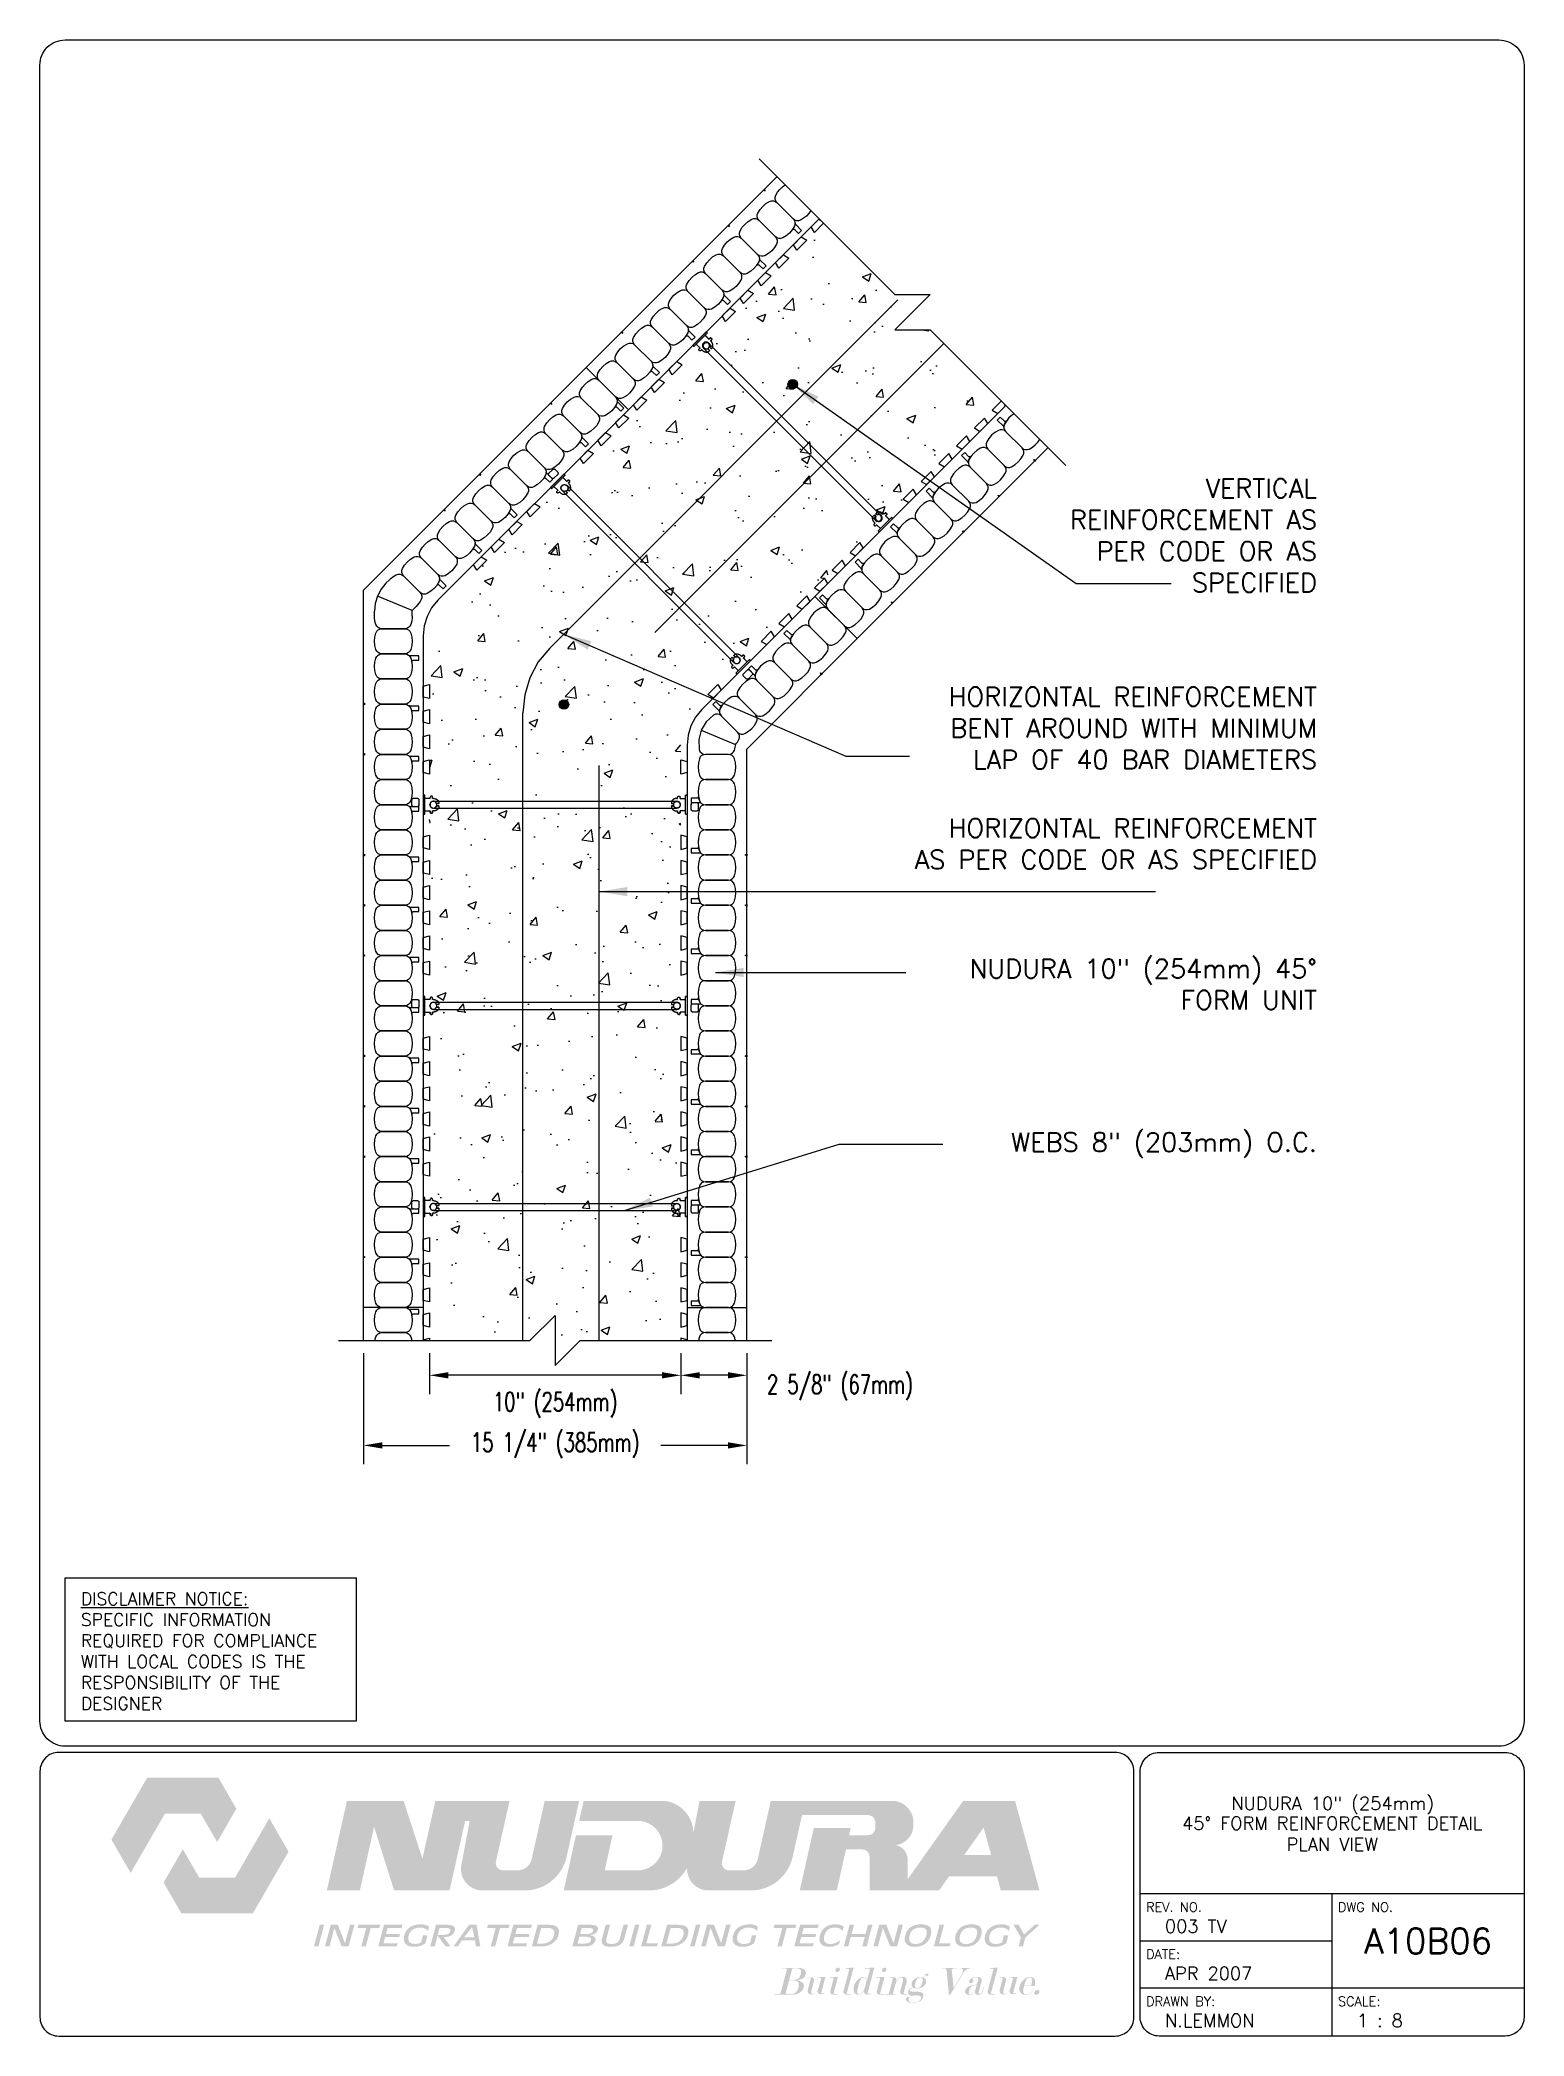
# Paper-space layout 'A10B06' of a CAD drawing. Header units: inches. Extents: x 0.42 to 7.8, y 0.49 to 10.41.
# The model-space entities are those that its viewports show. They can reach past a viewport. Long polylines and large blocks are cut down to what shows.
import ezdxf
from ezdxf.enums import TextEntityAlignment as Align

# ---------------------------------------------------------------- set-up
doc = ezdxf.new("R2010")
doc.units = ezdxf.units.IN
doc.header["$MEASUREMENT"] = 0
for name, color, linetype in [('DIM', 4, 'Continuous'), ('HATCH', 12, 'Continuous'), ('line25', 2, 'Continuous'), ('LINE3', 3, 'Continuous'), ('LINE50', 5, 'Continuous'), ('LINE9', 9, 'Continuous'), ('LOGO', 7, 'Continuous'), ('TBK_LINE65', 3, 'Continuous'), ('TBK_TEXT', 4, 'Continuous'), ('TEXT', 4, 'Continuous')]:
    doc.layers.add(name, color=color, linetype=linetype)
doc.styles.add('DIM', font='romans.shx', dxfattribs={"width": 0.7})
doc.styles.add('ROMANS', font='romans.shx', dxfattribs={"height": 0.75})
doc.dimstyles.new('ext_12', dxfattribs={"dimscale": 12, "dimtxt": 0.09375, "dimasz": 0.09375, "dimexe": 0.09375, "dimexo": 0.0625, "dimgap": 0.0625, "dimtad": 1, "dimdec": 1, "dimzin": 3, "dimdsep": 46, "dimlunit": 4, "dimtxsty": 'DIM', "dimcen": 0.09, "dimdle": 0.09375, "dimclrt": 4, "dimadec": 0, "dimazin": 0, "dimtfac": 1, "dimtdec": 1, "dimtmove": 2, "dimatfit": 3, "dimfxl": 0, "dimfrac": 2, "dimtolj": 1, "dimtzin": 0, "dimarcsym": 0})
doc.dimstyles.new('ext_8', dxfattribs={"dimscale": 8, "dimtxt": 0.09375, "dimasz": 0.09375, "dimexe": 0.09375, "dimexo": 0.0625, "dimgap": 0.0625, "dimtad": 1, "dimdec": 1, "dimzin": 3, "dimdsep": 46, "dimlunit": 4, "dimtxsty": 'DIM', "dimcen": 0.09, "dimdle": 0.09375, "dimclrt": 4, "dimadec": 0, "dimazin": 0, "dimtfac": 1, "dimtdec": 1, "dimtmove": 2, "dimatfit": 3, "dimfxl": 0, "dimfrac": 2, "dimtolj": 1, "dimtzin": 0, "dimarcsym": 0})

psp = doc.layouts.new('A10B06')

# ---------------------------------------------------------------- texts
at = {"layer": 'TBK_TEXT', "color": 7, "style": 'ROMANS'}
for s, p in [('REV. NO.', (5.9215, 1.107)), ('DWG NO.', (6.876, 1.107)), ('DATE:', (5.9215, 0.8726)), ('DRAWN BY:', (5.9215, 0.6382)), ('SCALE:', (6.876, 0.6382))]:
    psp.add_text(s, height=0.04688, dxfattribs=at).set_placement(p)
at = {"layer": 'TEXT', "insert": (0.6237, 2.6948), "char_height": 0.0625, "width": 1.41371, "attachment_point": 1, "style": 'ROMANS'}
psp.add_mtext('{\\Fromans.shx|c1;\\LDISCLAIMER NOTICE:\\l\\PSPECIFIC INFORMATION REQUIRED FOR COMPLIANCE WITH LOCAL CODES IS THE RESPONSIBILITY OF THE DESIGNER}', dxfattribs=at)

msp = doc.modelspace()

# ---------------------------------------------------------------- texts
at = {"layer": 'TEXT', "char_height": 0.75, "attachment_point": 3, "style": 'ROMANS'}
for s, insert, width in [('VERTICAL REINFORCEMENT AS PER CODE OR AS SPECIFIED', (572.166, 101.669), 12.97903), ('HORIZONTAL REINFORCEMENT BENT AROUND WITH MINIMUM LAP OF 40 BAR DIAMETERS', (572.166, 93.38), 17.52535), ('HORIZONTAL REINFORCEMENT AS PER CODE OR AS SPECIFIED', (572.166, 88.153), 17.52535), ('NUDURA 10" (254mm) 45° FORM UNIT', (572.166, 82.563), 17.52535), ('WEBS 8" (203mm) O.C.', (572.166, 75.661), 17.52535)]:
    msp.add_mtext(s, dxfattribs=dict(at, insert=insert, width=width))

# ---------------------------------------------------------------- blocks, each defined once
blk = doc.blocks.new('TITLEBLOCK-Tag')
at = {"style": 'ROMANS'}
for tag, height, p in [('TITLE_LINE_1', 0.065, (0.927, -0.1328)), ('TITLE_LINE_2', 0.065, (0.9294, -0.2258)), ('CENTRE-LINE-3', 0.065, (0.927, -0.3246)), ('TITLE_LINE_4', 0.065, (0.927, -0.4299)), ('TITLE_LINE_5', 0.065, (0.927, -0.526)), ('DWG', 0.125, (1.4043, -0.9102))]:
    blk.add_attdef(tag, text='', height=height, dxfattribs=at).set_placement(p, align=Align.MIDDLE_CENTER)
for tag, p in [('LATEST_REVISION', (0.0954, -0.8366)), ('REVISION_DATE', (0.0954, -1.071)), ('DRAWN_BY', (0.0954, -1.3053)), ('SCALE', (1.0499, -1.3053))]:
    blk.add_attdef(tag, text='', height=0.065, dxfattribs=at).set_placement(p, align=Align.MIDDLE_LEFT)
blk = doc.blocks.new('WEB_CENTRE_TOP_10')
for p, q in [((-0.141, 9.688), (-0.141, 0)), ((0.141, 9.688), (0.141, 0))]:
    blk.add_line(p, q)
for centre in [(0, 9.688), (0, 0)]:
    blk.add_circle(centre, 0.141)
blk = doc.blocks.new('*D3')
at = {"layer": 'Defpoints', "color": 0}
for p in [(546.853, 67.396), (549.478, 67.396), (546.853, 66.011)]:
    blk.add_point(p, dxfattribs=at)
at = {"layer": 'TEXT', "color": 0, "lineweight": -2}
for p, q in [((546.853, 66.896), (546.853, 65.261)), ((549.478, 66.896), (549.478, 65.261)), ((548.728, 66.011), (547.603, 66.011))]:
    blk.add_line(p, q, dxfattribs=at)
at = {"layer": 'TEXT', "color": 0}
for points in [[(547.603, 66.136), (547.603, 65.886), (546.853, 66.011)], [(548.728, 66.136), (548.728, 65.886), (549.478, 66.011)]]:
    blk.add_solid(points, dxfattribs=at)
at = {"layer": 'TEXT', "color": 4, "insert": (553.184, 65.528), "char_height": 0.75, "attachment_point": 5, "style": 'DIM'}
blk.add_mtext('\\A1;2 5/8" (67mm)', dxfattribs=at)
blk = doc.blocks.new('*D4')
at = {"layer": 'Defpoints', "color": 0}
for p in [(536.853, 67.396), (546.853, 67.396), (536.853, 66.011)]:
    blk.add_point(p, dxfattribs=at)
at = {"layer": 'TEXT', "color": 0, "lineweight": -2}
for p, q in [((536.853, 66.896), (536.853, 65.261)), ((546.853, 66.896), (546.853, 65.261)), ((546.103, 66.011), (537.603, 66.011))]:
    blk.add_line(p, q, dxfattribs=at)
at = {"layer": 'TEXT', "color": 0}
for points in [[(537.603, 66.136), (537.603, 65.886), (536.853, 66.011)], [(546.103, 66.136), (546.103, 65.886), (546.853, 66.011)]]:
    blk.add_solid(points, dxfattribs=at)
at = {"layer": 'TEXT', "color": 4, "insert": (541.854, 64.833), "char_height": 0.75, "attachment_point": 5, "style": 'DIM'}
blk.add_mtext('\\A1;10" (254mm)', dxfattribs=at)
blk = doc.blocks.new('*D5')
at = {"layer": 'Defpoints', "color": 0}
for p in [(534.228, 67.396), (549.478, 67.396), (549.478, 63.223)]:
    blk.add_point(p, dxfattribs=at)
at = {"layer": 'TEXT', "color": 0, "lineweight": -2}
for p, q in [((534.228, 66.896), (534.228, 62.473)), ((549.478, 66.896), (549.478, 62.473)), ((534.978, 63.223), (537.653, 63.223)), ((548.728, 63.223), (546.053, 63.223))]:
    blk.add_line(p, q, dxfattribs=at)
at = {"layer": 'TEXT', "color": 0}
for points in [[(534.978, 63.348), (534.978, 63.098), (534.228, 63.223)], [(548.728, 63.348), (548.728, 63.098), (549.478, 63.223)]]:
    blk.add_solid(points, dxfattribs=at)
at = {"layer": 'TEXT', "color": 4, "insert": (541.853, 63.223), "char_height": 0.75, "attachment_point": 5, "style": 'DIM'}
blk.add_mtext('\\A1;15 1/4" (385mm)', dxfattribs=at)
blk = doc.blocks.new('Connector')
blk.add_point((0.271, 0))
at = {"layer": 'LINE9'}
for p, q in [((0, 0.375), (0, -0.375)), ((0.062, -0.375), (0.062, 0.375)), ((0.281, 0.25), (0.062, 0.25))]:
    blk.add_line(p, q, dxfattribs=at)
for points, weights in [([(0.007, 0.375), (0.004, 0.375), (0, 0.375)], [1, 0.972587069138, 0.950305488115]), ([(0.327, 0.343), (0.308, 0.343), (0.281, 0.317), (0.281, 0.297)], [1, 0.85355339, 0.85355339, 1]), ([(0.328, 0.343), (0.327, 0.343), (0.327, 0.343)], [1, 0.70710678, 1]), ([(0.375, 0.297), (0.375, 0.317), (0.348, 0.343), (0.329, 0.343)], [1, 0.85355339, 0.85355339, 1]), ([(0.406, 0.25), (0.546, 0.25), (0.619, 0.131)], [0.958404415409, 0.794674173519, 0.864651571113]), ([(0.619, 0.052), (0.612, 0.049), (0.604, 0.049)], [0.83615024178, 0.892081430621, 1]), ([(0, -0.375), (0.004, -0.375), (0.007, -0.375)], [0.950305488115, 0.972587069138, 1]), ([(0.281, -0.297), (0.281, -0.317), (0.308, -0.343), (0.327, -0.343)], [1, 0.85355339, 0.85355339, 1]), ([(0.327, -0.343), (0.281, -0.343), (0.281, -0.297)], [1, 0.70710678, 1]), ([(0.329, -0.343), (0.348, -0.343), (0.375, -0.317), (0.375, -0.297)], [1, 0.85355339, 0.85355339, 1]), ([(0.375, -0.297), (0.375, -0.343), (0.329, -0.343)], [1, 0.70710678, 1]), ([(0.619, -0.131), (0.546, -0.25), (0.406, -0.25)], [0.864651574428, 0.794674169686, 0.958404415195]), ([(0.604, -0.049), (0.612, -0.049), (0.619, -0.052)], [1, 0.89208144177, 0.836150253337])]:
    blk.add_rational_spline(points, weights, degree=2, dxfattribs=at)
for points, degree in [([(0, 0.375), (0.002, 0.375), (0.005, 0.375), (0.007, 0.375)], 3), ([(0.007, 0.375), (0.021, 0.375), (0.051, 0.375), (0.062, 0.375), (0.062, 0.375)], 3), ([(0.281, 0.25), (0.281, 0.297)], 1), ([(0.327, 0.343), (0.327, 0.343), (0.328, 0.343), (0.328, 0.343)], 3), ([(0.328, 0.343), (0.329, 0.343), (0.329, 0.343), (0.329, 0.343)], 3), ([(0.375, 0.25), (0.375, 0.297)], 1), ([(0.406, 0.25), (0.375, 0.25)], 1), ([(0.406, 0.25), (0.406, 0.25)], 1), ([(0.406, 0.25), (0.406, 0.25)], 1), ([(0.406, 0.25), (0.406, 0.25)], 1), ([(0.406, 0.25), (0.406, 0.25)], 1), ([(0.406, 0.25), (0.406, 0.25)], 1), ([(0.406, 0.25), (0.406, 0.25)], 1), ([(0.406, 0.25), (0.406, 0.25)], 1), ([(0.406, 0.25), (0.406, 0.25)], 1), ([(0.406, 0.25), (0.406, 0.25)], 1), ([(0.406, 0.25), (0.406, 0.25)], 1), ([(0.406, 0.25), (0.406, 0.25)], 1), ([(0.406, 0.25), (0.406, 0.25)], 1), ([(0.406, 0.25), (0.406, 0.25)], 1), ([(0.406, 0.25), (0.406, 0.25)], 1), ([(0.406, 0.25), (0.406, 0.25)], 1), ([(0.406, 0.25), (0.406, 0.25)], 1), ([(0.406, 0.25), (0.406, 0.25)], 1), ([(0.406, 0.25), (0.406, 0.25)], 1), ([(0.406, 0.25), (0.406, 0.25)], 1), ([(0.406, 0.25), (0.406, 0.25)], 1), ([(0.406, 0.25), (0.406, 0.25)], 1), ([(0.406, 0.25), (0.406, 0.25)], 1), ([(0.406, 0.25), (0.406, 0.25)], 1), ([(0.406, 0.25), (0.406, 0.25)], 1), ([(0.604, 0.049), (0.532, 0.049)], 1), ([(0.532, 0.049), (0.532, 0.049)], 1), ([(0.532, 0.049), (0.532, 0.049)], 1), ([(0.532, 0.049), (0.532, 0.049)], 1), ([(0.532, 0.049), (0.532, 0.049)], 1), ([(0.532, 0.049), (0.532, 0.049)], 1), ([(0.532, 0.049), (0.532, 0.049)], 1), ([(0.532, 0.049), (0.532, 0.049)], 1), ([(0.532, 0.049), (0.532, 0.049)], 1), ([(0.532, 0.049), (0.532, 0.049)], 1), ([(0.532, 0.049), (0.532, 0.049)], 1), ([(0.604, 0.049), (0.609, 0.049), (0.614, 0.05), (0.619, 0.052)], 3), ([(0.604, 0.049), (0.604, 0.049)], 1), ([(0.604, 0.049), (0.604, 0.049)], 1), ([(0.604, 0.049), (0.604, 0.049)], 1), ([(0.604, 0.049), (0.604, 0.049)], 1), ([(0.619, 0.131), (0.619, 0.052)], 1), ([(0.619, 0.131), (0.619, 0.131)], 1), ([(0.619, 0.131), (0.619, 0.131)], 1), ([(0.619, 0.131), (0.619, 0.131)], 1), ([(0.619, 0.131), (0.619, 0.131)], 1), ([(0.007, -0.375), (0.005, -0.375), (0.002, -0.375), (0, -0.375)], 3), ([(0.062, -0.375), (0.062, -0.375), (0.051, -0.375), (0.021, -0.375), (0.007, -0.375)], 3), ([(0.062, -0.25), (0.281, -0.25)], 1), ([(0.281, -0.297), (0.281, -0.25)], 1), ([(0.281, -0.25), (0.281, -0.297)], 1), ([(0.328, -0.343), (0.328, -0.343), (0.327, -0.343), (0.327, -0.343)], 3), ([(0.329, -0.343), (0.329, -0.343), (0.329, -0.343), (0.328, -0.343)], 3), ([(0.375, -0.25), (0.375, -0.297)], 1), ([(0.375, -0.297), (0.375, -0.25)], 1), ([(0.406, -0.25), (0.375, -0.25)], 1), ([(0.406, -0.25), (0.406, -0.25)], 1), ([(0.406, -0.25), (0.406, -0.25)], 1), ([(0.406, -0.25), (0.406, -0.25)], 1), ([(0.406, -0.25), (0.406, -0.25)], 1), ([(0.406, -0.25), (0.406, -0.25)], 1), ([(0.406, -0.25), (0.406, -0.25)], 1), ([(0.406, -0.25), (0.406, -0.25)], 1), ([(0.406, -0.25), (0.406, -0.25)], 1), ([(0.406, -0.25), (0.406, -0.25)], 1), ([(0.406, -0.25), (0.406, -0.25)], 1), ([(0.406, -0.25), (0.406, -0.25)], 1), ([(0.532, -0.049), (0.604, -0.049)], 1), ([(0.604, -0.049), (0.58, -0.049), (0.556, -0.049), (0.532, -0.049)], 3), ([(0.532, -0.049), (0.532, -0.049)], 1), ([(0.532, -0.049), (0.532, -0.049)], 1), ([(0.532, -0.049), (0.532, -0.049)], 1), ([(0.532, -0.049), (0.532, -0.049)], 1), ([(0.619, -0.052), (0.614, -0.05), (0.609, -0.049), (0.604, -0.049)], 3), ([(0.604, -0.049), (0.604, -0.049)], 1), ([(0.604, -0.049), (0.604, -0.049)], 1), ([(0.604, -0.049), (0.604, -0.049)], 1), ([(0.604, -0.049), (0.604, -0.049)], 1), ([(0.604, -0.049), (0.604, -0.049)], 1), ([(0.604, -0.049), (0.604, -0.049)], 1), ([(0.604, -0.049), (0.604, -0.049)], 1), ([(0.604, -0.049), (0.604, -0.049)], 1), ([(0.619, -0.052), (0.619, -0.131)], 1), ([(0.619, -0.131), (0.619, -0.131)], 1), ([(0.619, -0.131), (0.619, -0.131)], 1), ([(0.619, -0.131), (0.619, -0.131)], 1), ([(0.619, -0.131), (0.619, -0.131)], 1)]:
    blk.add_open_spline(points, degree=degree, dxfattribs=at)
for points, weights, knots in [([(0.062, 0.375), (0.062, 0.375), (0.046, 0.375), (0.03, 0.375), (0.007, 0.375)], [0.868718858569, 0.861102746415, 1, 0.861102734288, 0.868718859898], [0, 0, 0, 0.5, 0.5, 1, 1, 1]), ([(0.532, 0.049), (0.472, 0.203), (0.333, 0.113), (0.157, 0), (0.333, -0.113), (0.472, -0.203), (0.532, -0.049)], [0.899508922286, 0.599718215298, 1, 0.54226024, 1, 0.599718224335, 0.899508908749], [0, 0, 0, 0.318112, 0.318112, 0.681888, 0.681888, 1, 1, 1]), ([(0.007, -0.375), (0.03, -0.375), (0.046, -0.375), (0.062, -0.375), (0.062, -0.375)], [0.868718859319, 0.861102739573, 1, 0.861102742958, 0.868718858948], [0, 0, 0, 0.5, 0.5, 1, 1, 1])]:
    blk.add_rational_spline(points, weights, degree=2, knots=knots, dxfattribs=at)

# ---------------------------------------------------------------- dimensions: what is measured, and where the dimension line sits
at = {"layer": 'TEXT'}
for base, p1, p2, text, picture, middle in [((549.478, 63.223), (534.228, 67.396), (549.478, 67.396), '15 1/4" (385mm)', '*D5', (541.853, 63.223)), ((536.853, 66.011), (546.853, 67.396), (536.853, 67.396), '10" (254mm)', '*D4', (541.854, 64.833)), ((546.853, 66.011), (549.478, 67.396), (546.853, 67.396), '2 5/8" (67mm)', '*D3', (553.184, 65.528))]:
    dim = msp.add_linear_dim(base=base, p1=p1, p2=p2, text=text, dimstyle='ext_8', dxfattribs=at)
    dim.commit()
    dim.dimension.update_dxf_attribs({"geometry": picture, "text_midpoint": middle, "dimtype": 160})

# ---------------------------------------------------------------- hatches: boundary and pattern name
at = {"layer": 'HATCH'}
h = msp.add_hatch(dxfattribs=at)
h.set_pattern_fill('AR-CONC', color=256, scale=0.5, style=0)
h.set_pattern_definition([(50, (15.855, 22.5708), (3.586301, -0.31376), [0.375, -4.125]), (355, (15.855, 22.5708), (-0.693757, 3.76096), [0.3, -3.3]), (100.4514, (16.1537, 22.5446), (2.892547, 3.447198), [0.3187, -3.50571]), (46.1842, (15.855, 23.571), (5.336205, -0.827595), [0.5625, -6.1875]), (96.6356, (16.2995, 23.502), (4.673314, 4.87059), [0.47805, -5.258565]), (351.1842, (15.855, 23.571), (4.67331, 4.870593), [0.45, -4.95]), (21, (16.355, 23.3208), (2.984535, -2.013094), [0.375, -4.125]), (326, (16.355, 23.3208), (1.216577, 3.62575), [0.3, -3.3]), (71.4514, (16.6036, 23.153), (4.201113, 1.612652), [0.3187, -3.50571]), (37.5, (15.8549, 22.5708), (0.0607993, 1.6644693), [0, -3.26, 0, -3.35, 0, -3.3125]), (7.5, (15.8549, 22.5708), (1.3153477, 1.9720586), [0, -1.91, 0, -3.185, 0, -1.2625]), (327.5, (14.7399, 22.5708), (2.6691122, -0.1127744), [0, -1.25, 0, -3.9, 0, -5.175]), (317.5, (14.2399, 22.5708), (2.915931, 0.500525), [0, -1.625, 0, -2.59, 0, -3.675])])
h.paths.add_polyline_path([(546.853, 92.011), (559.609, 104.767), (556.78, 107.595), (555.366, 107.595), (556.78, 109.009), (555.366, 109.009), (552.537, 111.838), (536.853, 96.153), (536.853, 67.491), (540.754, 67.491), (542.041, 68.777), (542.041, 66.841), (542.762, 67.563), (546.853, 67.563)])
at = {"layer": 'LINE3'}
for points in [[(551.118, 105.436, 1), (551.493, 105.436, 1)], [(542.018, 92.694, 1), (542.393, 92.694, 1)]]:
    msp.add_hatch(color=256, dxfattribs=at).paths.add_polyline_path(points)

# ---------------------------------------------------------------- linework, layer by layer
at = {"layer": 'line25'}
for p, q in [((552.361, 112.015), (544.768, 104.422)), ((544.768, 104.422), (537.189, 96.842)), ((559.785, 104.59), (552.192, 96.997)), ((552.192, 96.997), (547.689, 92.493)), ((536.603, 95.428), (536.603, 68.709)), ((547.103, 91.079), (547.103, 68.709)), ((536.434, 88.689), (536.434, 88.709)), ((536.603, 68.709), (536.603, 67.396)), ((547.103, 68.709), (547.103, 67.396))]:
    msp.add_line(p, q, dxfattribs=at)
for points in [[(552.537, 111.838), (552.17, 111.471), (552.038, 111.692), (552.347, 112.001), (552.415, 111.96)], [(559.609, 104.767), (559.242, 104.4), (559.462, 104.267), (559.772, 104.576), (559.731, 104.644)], [(536.603, 67.396), (536.603, 67.428), (536.853, 67.491), (536.853, 67.396)], [(547.103, 67.396), (547.103, 67.428), (546.853, 67.491), (546.853, 67.396)]]:
    msp.add_lwpolyline(points, dxfattribs=at)
for points in [[(551.64, 111.294), (551.861, 111.161), (551.463, 110.764), (551.331, 110.984)], [(550.933, 110.587), (551.154, 110.454), (550.756, 110.056), (550.624, 110.277)], [(550.226, 109.88), (550.447, 109.747), (550.049, 109.349), (549.916, 109.57)], [(549.519, 109.173), (549.74, 109.04), (549.342, 108.642), (549.209, 108.863)], [(548.812, 108.466), (549.033, 108.333), (548.635, 107.935), (548.502, 108.156)], [(545.983, 105.637), (546.204, 105.504), (545.806, 105.107), (545.674, 105.328)], [(546.69, 106.344), (546.911, 106.211), (546.514, 105.814), (546.381, 106.035)], [(545.276, 104.93), (545.497, 104.797), (545.099, 104.4), (544.967, 104.62)], [(544.569, 104.223), (544.79, 104.09), (544.392, 103.693), (544.26, 103.913)], [(559.065, 103.869), (558.932, 104.09), (558.534, 103.693), (558.755, 103.56)], [(543.862, 103.516), (544.083, 103.383), (543.685, 102.985), (543.552, 103.206)], [(558.358, 103.162), (558.225, 103.383), (557.827, 102.985), (558.048, 102.853)], [(543.155, 102.809), (543.376, 102.676), (542.978, 102.278), (542.845, 102.499)], [(557.651, 102.455), (557.518, 102.676), (557.12, 102.278), (557.341, 102.146)], [(556.943, 101.748), (556.811, 101.969), (556.413, 101.571), (556.634, 101.439)], [(556.236, 101.041), (556.104, 101.262), (555.706, 100.864), (555.927, 100.731)], [(541.034, 100.687), (541.254, 100.555), (540.857, 100.157), (540.724, 100.378)], [(539.619, 99.273), (539.84, 99.14), (539.443, 98.743), (539.31, 98.964)], [(540.326, 99.98), (540.547, 99.848), (540.15, 99.45), (540.017, 99.671)], [(538.912, 98.566), (539.133, 98.433), (538.735, 98.036), (538.603, 98.257)], [(554.115, 98.92), (553.982, 99.14), (553.585, 98.743), (553.806, 98.61)], [(552.701, 97.505), (552.568, 97.726), (552.17, 97.329), (552.391, 97.196)], [(553.408, 98.212), (553.275, 98.433), (552.878, 98.036), (553.098, 97.903)], [(551.994, 96.798), (551.861, 97.019), (551.463, 96.621), (551.684, 96.489)], [(551.287, 96.091), (551.154, 96.312), (550.756, 95.914), (550.977, 95.782)], [(550.579, 95.384), (550.447, 95.605), (550.049, 95.207), (550.27, 95.075)], [(536.603, 93.428), (536.853, 93.491), (536.853, 92.928), (536.603, 92.991)], [(548.149, 92.953), (547.928, 93.086), (548.325, 93.484), (548.458, 93.263)], [(536.603, 92.428), (536.853, 92.491), (536.853, 91.928), (536.603, 91.991)], [(536.603, 91.428), (536.853, 91.491), (536.853, 90.928), (536.603, 90.991)], [(536.603, 90.428), (536.853, 90.491), (536.853, 89.928), (536.603, 89.991)], [(547.103, 89.991), (546.853, 89.928), (546.853, 90.491), (547.103, 90.428)], [(536.603, 87.428), (536.853, 87.491), (536.853, 86.928), (536.603, 86.991)], [(547.103, 87.428), (546.853, 87.491), (546.853, 86.928), (547.103, 86.991)], [(536.603, 86.428), (536.853, 86.491), (536.853, 85.928), (536.603, 85.991)], [(547.103, 86.428), (546.853, 86.491), (546.853, 85.928), (547.103, 85.991)], [(536.603, 85.428), (536.853, 85.491), (536.853, 84.928), (536.603, 84.991)], [(547.103, 85.428), (546.853, 85.491), (546.853, 84.928), (547.103, 84.991)], [(536.603, 84.428), (536.853, 84.491), (536.853, 83.928), (536.603, 83.991)], [(547.103, 84.428), (546.853, 84.491), (546.853, 83.928), (547.103, 83.991)], [(536.603, 83.428), (536.853, 83.491), (536.853, 82.928), (536.603, 82.991)], [(547.103, 83.428), (546.853, 83.491), (546.853, 82.928), (547.103, 82.991)], [(536.603, 82.428), (536.853, 82.491), (536.853, 81.928), (536.603, 81.991)], [(547.103, 82.428), (546.853, 82.491), (546.853, 81.928), (547.103, 81.991)], [(536.603, 79.428), (536.853, 79.491), (536.853, 78.928), (536.603, 78.991)], [(547.103, 79.428), (546.853, 79.491), (546.853, 78.928), (547.103, 78.991)], [(536.603, 78.428), (536.853, 78.491), (536.853, 77.928), (536.603, 77.991)], [(547.103, 78.428), (546.853, 78.491), (546.853, 77.928), (547.103, 77.991)], [(536.603, 77.428), (536.853, 77.491), (536.853, 76.928), (536.603, 76.991)], [(547.103, 77.428), (546.853, 77.491), (546.853, 76.928), (547.103, 76.991)], [(536.603, 76.428), (536.853, 76.491), (536.853, 75.928), (536.603, 75.991)], [(547.103, 76.428), (546.853, 76.491), (546.853, 75.928), (547.103, 75.991)], [(536.603, 75.428), (536.853, 75.491), (536.853, 74.928), (536.603, 74.991)], [(547.103, 75.428), (546.853, 75.491), (546.853, 74.928), (547.103, 74.991)], [(536.603, 74.428), (536.853, 74.491), (536.853, 73.928), (536.603, 73.991)], [(547.103, 74.428), (546.853, 74.491), (546.853, 73.928), (547.103, 73.991)], [(536.603, 71.428), (536.853, 71.491), (536.853, 70.928), (536.603, 70.991)], [(547.103, 71.428), (546.853, 71.491), (546.853, 70.928), (547.103, 70.991)], [(536.603, 70.428), (536.853, 70.491), (536.853, 69.928), (536.603, 69.991)], [(547.103, 70.428), (546.853, 70.491), (546.853, 69.928), (547.103, 69.991)], [(536.603, 69.428), (536.853, 69.491), (536.853, 68.928), (536.603, 68.991)], [(547.103, 69.428), (546.853, 69.491), (546.853, 68.928), (547.103, 68.991)], [(536.603, 68.428), (536.853, 68.491), (536.853, 67.928), (536.603, 67.991)], [(547.103, 68.428), (546.853, 68.491), (546.853, 67.928), (547.103, 67.991)]]:
    msp.add_lwpolyline(points, close=True, dxfattribs=at)
for centre in [(538.603, 95.428), (549.103, 91.079)]:
    msp.add_arc(centre, 2, 135, 180, dxfattribs=at)
at = {"layer": 'LINE3'}
for p, q in [((555.489, 108.792), (541.639, 94.941)), ((545.819, 95.565), (557.315, 107.06)), ((540.572, 67.396), (540.572, 92.365)), ((543.604, 67.396), (543.604, 90.269))]:
    msp.add_line(p, q, dxfattribs=at)
for centre in [(551.305, 105.436), (542.205, 92.694)]:
    msp.add_circle(centre, 0.188, dxfattribs=at)
msp.add_arc((544.221, 92.363), 3.649, 135.0384, 179.9616, dxfattribs=at)
at = {"layer": 'LINE50'}
for p, q in [((543.088, 106.101), (550.681, 113.694)), ((534.228, 97.24), (543.088, 106.101)), ((543.088, 106.101), (544.768, 104.422)), ((543.088, 106.101), (544.768, 104.422)), ((544.768, 104.422), (543.088, 106.101)), ((543.088, 106.101), (544.768, 104.422)), ((553.872, 95.318), (561.465, 102.911)), ((534.228, 68.709), (534.228, 97.24)), ((552.192, 96.997), (553.872, 95.318)), ((553.872, 95.318), (552.192, 96.997)), ((553.872, 95.318), (552.192, 96.997)), ((553.872, 95.318), (552.192, 96.997)), ((549.478, 90.924), (553.872, 95.318)), ((549.478, 68.709), (549.478, 90.924)), ((536.603, 68.709), (534.228, 68.709)), ((534.228, 67.396), (534.228, 68.709)), ((547.103, 68.709), (549.478, 68.709)), ((549.478, 67.396), (549.478, 68.709))]:
    msp.add_line(p, q, dxfattribs=at)
at = {"layer": 'LINE9'}
for p, q in [((536.165, 96.438), (534.784, 97.01)), ((535.266, 97.66), (535.123, 97.517)), ((534.665, 96.209), (534.665, 96.412)), ((536.327, 96.599), (536.165, 96.438)), ((536.165, 96.209), (536.165, 96.438)), ((549.115, 91.589), (548.464, 92.24)), ((547.659, 91.677), (549.035, 91.107)), ((548.751, 90.709), (547.83, 90.709)), ((547.271, 88.73), (547.271, 88.709))]:
    msp.add_line(p, q, dxfattribs=at)
at = {"layer": 'LINE9', "flags": 128}
for points in [[(549.974, 114.401), (555.366, 109.009), (556.78, 109.009), (555.366, 107.595), (556.78, 107.595), (562.172, 102.203)], [(533.228, 67.396), (540.853, 67.396), (541.853, 68.396), (541.853, 66.396), (542.853, 67.396), (550.478, 67.396)]]:
    msp.add_lwpolyline(points, dxfattribs=at)
at = {"layer": 'LINE9'}
for points in [[(550.137, 113.15), (550.205, 113.127), (550.182, 113.194)], [(548.723, 111.736), (548.791, 111.712), (548.767, 111.78)], [(547.309, 110.322), (547.377, 110.298), (547.353, 110.366)], [(544.481, 107.493), (544.548, 107.47), (544.525, 107.537)], [(541.652, 104.665), (541.72, 104.641), (541.696, 104.709)], [(560.921, 102.367), (560.897, 102.434), (560.965, 102.411)], [(538.824, 101.836), (538.891, 101.813), (538.868, 101.881)], [(559.507, 100.952), (559.483, 101.02), (559.551, 100.997)], [(537.41, 100.422), (537.477, 100.399), (537.454, 100.466)], [(558.092, 99.538), (558.069, 99.606), (558.137, 99.582)], [(555.264, 96.71), (555.24, 96.777), (555.308, 96.754)], [(552.436, 93.881), (552.412, 93.949), (552.48, 93.926)], [(534.228, 92.678), (534.292, 92.709), (534.228, 92.741)], [(534.228, 90.678), (534.292, 90.709), (534.228, 90.741)], [(534.228, 86.678), (534.292, 86.709), (534.228, 86.741)], [(549.478, 86.678), (549.413, 86.709), (549.478, 86.741)], [(534.228, 84.678), (534.292, 84.709), (534.228, 84.741)], [(549.478, 84.678), (549.413, 84.709), (549.478, 84.741)], [(534.228, 82.678), (534.292, 82.709), (534.228, 82.741)], [(549.478, 82.678), (549.413, 82.709), (549.478, 82.741)], [(534.228, 78.678), (534.292, 78.709), (534.228, 78.741)], [(549.478, 78.678), (549.413, 78.709), (549.478, 78.741)], [(534.228, 76.678), (534.292, 76.709), (534.228, 76.741)], [(549.478, 76.678), (549.413, 76.709), (549.478, 76.741)], [(534.228, 74.678), (534.292, 74.709), (534.228, 74.741)], [(549.478, 74.678), (549.413, 74.709), (549.478, 74.741)], [(534.228, 70.678), (534.292, 70.709), (534.228, 70.741)], [(549.478, 70.678), (549.413, 70.709), (549.478, 70.741)]]:
    msp.add_lwpolyline(points, close=True, dxfattribs=at)
for points in [[(552.032, 112.343, -0.13547), (551.615, 111.961, -0.325305), (551.325, 112.007), (550.674, 112.658, -0.325305), (550.628, 112.949, -0.13547), (551.01, 113.365, -0.325305)], [(560.114, 104.261, 0.13547), (559.732, 103.845, 0.325305), (559.778, 103.554), (560.429, 102.903, 0.325305), (560.719, 102.857, 0.13547), (561.136, 103.239, 0.325305)], [(535.266, 97.66, -0.078351), (535.534, 97.855, -0.325305), (535.824, 97.809), (536.476, 97.158, -0.325305), (536.521, 96.867, -0.157671)], [(536.165, 96.209, -0.078351), (536.114, 95.882, -0.325305), (535.876, 95.709), (534.955, 95.709, -0.325305), (534.717, 95.882, -0.078351), (534.665, 96.209, -0.325305)], [(536.521, 96.867, -0.078351), (536.327, 96.599, -0.325305)], [(534.682, 67.396, -0.034089), (534.717, 67.536, -0.325305), (534.955, 67.709), (535.876, 67.709, -0.325305), (536.114, 67.536, -0.157671)], [(536.114, 67.536, -0.034089), (536.149, 67.396, -0.325305)], [(547.592, 67.536, 0.034089), (547.557, 67.396, 0.325305)], [(549.024, 67.396, 0.034089), (548.989, 67.536, 0.325305), (548.751, 67.709), (547.83, 67.709, 0.325305), (547.592, 67.536, 0.157671)]]:
    msp.add_lwpolyline(points, format="xyb", dxfattribs=at)
for points in [[(550.664, 111.009, -0.157671), (550.201, 110.547, -0.325305), (549.911, 110.593), (549.259, 111.244, -0.325305), (549.214, 111.534, -0.157671), (549.676, 111.997, -0.325305), (549.966, 111.951), (550.618, 111.3, -0.325305)], [(551.371, 111.716, -0.157671), (550.908, 111.254, -0.325305), (550.618, 111.3), (549.966, 111.951, -0.325305), (549.921, 112.242, -0.157671), (550.383, 112.704, -0.325305), (550.674, 112.658), (551.325, 112.007, -0.325305)], [(549.957, 110.302, -0.157671), (549.494, 109.84, -0.325305), (549.204, 109.885), (548.552, 110.537, -0.325305), (548.506, 110.827, -0.157671), (548.969, 111.29, -0.325305), (549.259, 111.244), (549.911, 110.593, -0.325305)], [(551.371, 111.716, -0.037267), (551.288, 111.581, -0.463036), (551.383, 111.589), (551.54, 111.432), (551.661, 111.553), (551.416, 111.798, -0.189002), (551.398, 111.84, -0.128407)], [(549.249, 109.595, -0.157671), (548.787, 109.133, -0.325305), (548.496, 109.178), (547.845, 109.83, -0.325305), (547.799, 110.12, -0.157671), (548.262, 110.583, -0.325305), (548.552, 110.537), (549.204, 109.885, -0.325305)], [(549.957, 110.302, -0.037267), (549.874, 110.167, -0.463036), (549.969, 110.175), (550.126, 110.018), (550.247, 110.139), (550.002, 110.384, -0.189002), (549.984, 110.425, -0.128407)], [(548.542, 108.888, -0.157671), (548.08, 108.425, -0.325305), (547.789, 108.471), (547.138, 109.123, -0.325305), (547.092, 109.413, -0.157671), (547.555, 109.876, -0.325305), (547.845, 109.83), (548.496, 109.178, -0.325305)], [(547.835, 108.181, -0.157671), (547.373, 107.718, -0.325305), (547.082, 107.764), (546.431, 108.415, -0.325305), (546.385, 108.706, -0.157671), (546.847, 109.168, -0.325305), (547.138, 109.123), (547.789, 108.471, -0.325305)], [(548.542, 108.888, -0.037267), (548.46, 108.753, -0.463036), (548.555, 108.76), (548.712, 108.604), (548.833, 108.725), (548.588, 108.969, -0.189002), (548.57, 109.011, -0.128407)], [(547.128, 107.474, -0.157671), (546.666, 107.011, -0.325305), (546.375, 107.057), (545.724, 107.708, -0.325305), (545.678, 107.999, -0.157671), (546.14, 108.461, -0.325305), (546.431, 108.415), (547.082, 107.764, -0.325305)], [(546.421, 106.766, -0.157671), (545.959, 106.304, -0.325305), (545.668, 106.35), (545.017, 107.001, -0.325305), (544.971, 107.292, -0.157671), (545.433, 107.754, -0.325305), (545.724, 107.708), (546.375, 107.057, -0.325305)], [(547.128, 107.474, -0.037267), (547.046, 107.338, -0.463036), (547.141, 107.346), (547.298, 107.19), (547.418, 107.31), (547.174, 107.555, -0.189002), (547.155, 107.597, -0.128407)], [(545.714, 106.059, -0.157671), (545.252, 105.597, -0.325305), (544.961, 105.643), (544.31, 106.294, -0.325305), (544.264, 106.585, -0.157671), (544.726, 107.047, -0.325305), (545.017, 107.001), (545.668, 106.35, -0.325305)], [(544.3, 104.645, -0.157671), (543.837, 104.183, -0.325305), (543.547, 104.229), (542.895, 104.88, -0.325305), (542.85, 105.171, -0.157671), (543.312, 105.633, -0.325305), (543.602, 105.587), (544.254, 104.936, -0.325305)], [(545.007, 105.352, -0.157671), (544.544, 104.89, -0.325305), (544.254, 104.936), (543.602, 105.587, -0.325305), (543.557, 105.878, -0.157671), (544.019, 106.34, -0.325305), (544.31, 106.294), (544.961, 105.643, -0.325305)], [(545.714, 106.059, -0.037267), (545.632, 105.924, -0.463036), (545.727, 105.932), (545.883, 105.775), (546.004, 105.896), (545.759, 106.141, -0.189002), (545.741, 106.183, -0.128407)], [(543.593, 103.938, -0.157671), (543.13, 103.476, -0.325305), (542.84, 103.521), (542.188, 104.173, -0.325305), (542.142, 104.463, -0.157671), (542.605, 104.926, -0.325305), (542.895, 104.88), (543.547, 104.229, -0.325305)], [(542.885, 103.231, -0.157671), (542.423, 102.769, -0.325305), (542.133, 102.814), (541.481, 103.466, -0.325305), (541.435, 103.756, -0.157671), (541.898, 104.219, -0.325305), (542.188, 104.173), (542.84, 103.521, -0.325305)], [(544.3, 104.645, -0.037267), (544.217, 104.51, -0.463036), (544.312, 104.518), (544.469, 104.361), (544.59, 104.482), (544.345, 104.727, -0.189002), (544.327, 104.768, -0.128407)], [(559.732, 103.845, -0.037267), (559.814, 103.98, -0.463036), (559.719, 103.972), (559.562, 104.129), (559.442, 104.008), (559.686, 103.763, -0.189002), (559.705, 103.721, -0.128407)], [(542.178, 102.524, -0.157671), (541.716, 102.061, -0.325305), (541.425, 102.107), (540.774, 102.759, -0.325305), (540.728, 103.049, -0.157671), (541.191, 103.512, -0.325305), (541.481, 103.466), (542.133, 102.814, -0.325305)], [(542.885, 103.231, -0.037267), (542.803, 103.096, -0.463036), (542.898, 103.104), (543.055, 102.947), (543.176, 103.068), (542.931, 103.312, -0.189002), (542.913, 103.354, -0.128407)], [(559.487, 103.6, 0.157671), (559.025, 103.138, 0.325305), (559.07, 102.847), (559.722, 102.196, 0.325305), (560.012, 102.15, 0.157671), (560.475, 102.612, 0.325305), (560.429, 102.903), (559.778, 103.554, 0.325305)], [(541.471, 101.817, -0.157671), (541.009, 101.354, -0.325305), (540.718, 101.4), (540.067, 102.052, -0.325305), (540.021, 102.342, -0.157671), (540.483, 102.804, -0.325305), (540.774, 102.759), (541.425, 102.107, -0.325305)], [(558.318, 102.43, -0.037267), (558.4, 102.566, -0.463036), (558.305, 102.558), (558.148, 102.714), (558.027, 102.594), (558.272, 102.349, -0.189002), (558.29, 102.307, -0.128407)], [(558.78, 102.893, 0.157671), (558.318, 102.43, 0.325305), (558.363, 102.14), (559.015, 101.489, 0.325305), (559.305, 101.443, 0.157671), (559.768, 101.905, 0.325305), (559.722, 102.196), (559.07, 102.847, 0.325305)], [(540.764, 101.11, -0.157671), (540.302, 100.647, -0.325305), (540.011, 100.693), (539.36, 101.344, -0.325305), (539.314, 101.635, -0.157671), (539.776, 102.097, -0.325305), (540.067, 102.052), (540.718, 101.4, -0.325305)], [(541.471, 101.817, -0.037267), (541.389, 101.682, -0.463036), (541.484, 101.689), (541.641, 101.533), (541.761, 101.654), (541.517, 101.898, -0.189002), (541.498, 101.94, -0.128407)], [(541.956, 101.848), (541.806, 101.698, -0.414214), (541.717, 101.698), (541.609, 101.806, -0.414214), (541.609, 101.894), (541.76, 102.044, -0.414214), (541.848, 102.044), (541.956, 101.936, -0.414214)], [(558.073, 102.186, 0.157671), (557.61, 101.723, 0.325305), (557.656, 101.433), (558.308, 100.781, 0.325305), (558.598, 100.736, 0.157671), (559.061, 101.198, 0.325305), (559.015, 101.489), (558.363, 102.14, 0.325305)], [(540.057, 100.402, -0.157671), (539.595, 99.94, -0.325305), (539.304, 99.986), (538.653, 100.637, -0.325305), (538.607, 100.928, -0.157671), (539.069, 101.39, -0.325305), (539.36, 101.344), (540.011, 100.693, -0.325305)], [(556.903, 101.016, -0.037267), (556.986, 101.151, -0.463036), (556.891, 101.144), (556.734, 101.3), (556.613, 101.179), (556.858, 100.935, -0.189002), (556.876, 100.893, -0.128407)], [(557.366, 101.479, 0.157671), (556.903, 101.016, 0.325305), (556.949, 100.726), (557.6, 100.074, 0.325305), (557.891, 100.029, 0.157671), (558.353, 100.491, 0.325305), (558.308, 100.781), (557.656, 101.433, 0.325305)], [(539.35, 99.695, -0.157671), (538.888, 99.233, -0.325305), (538.597, 99.279), (537.946, 99.93, -0.325305), (537.9, 100.221, -0.157671), (538.362, 100.683, -0.325305), (538.653, 100.637), (539.304, 99.986, -0.325305)], [(540.057, 100.402, -0.037267), (539.975, 100.267, -0.463036), (540.07, 100.275), (540.226, 100.118), (540.347, 100.239), (540.103, 100.484, -0.189002), (540.084, 100.526, -0.128407)], [(555.951, 100.064, 0.157671), (555.489, 99.602, 0.325305), (555.535, 99.311), (556.186, 98.66, 0.325305), (556.477, 98.614, 0.157671), (556.939, 99.077, 0.325305), (556.893, 99.367), (556.242, 100.019, 0.325305)], [(556.659, 100.772, 0.157671), (556.196, 100.309, 0.325305), (556.242, 100.019), (556.893, 99.367, 0.325305), (557.184, 99.321, 0.157671), (557.646, 99.784, 0.325305), (557.6, 100.074), (556.949, 100.726, 0.325305)], [(537.936, 98.281, -0.157671), (537.473, 97.819, -0.325305), (537.183, 97.865), (536.531, 98.516, -0.325305), (536.486, 98.807, -0.157671), (536.948, 99.269, -0.325305), (537.239, 99.223), (537.89, 98.572, -0.325305)], [(538.643, 98.988, -0.157671), (538.18, 98.526, -0.325305), (537.89, 98.572), (537.239, 99.223, -0.325305), (537.193, 99.514, -0.157671), (537.655, 99.976, -0.325305), (537.946, 99.93), (538.597, 99.279, -0.325305)], [(555.244, 99.357, 0.157671), (554.782, 98.895, 0.325305), (554.828, 98.604), (555.479, 97.953, 0.325305), (555.77, 97.907, 0.157671), (556.232, 98.37, 0.325305), (556.186, 98.66), (555.535, 99.311, 0.325305)], [(555.489, 99.602, -0.037267), (555.571, 99.737, -0.463036), (555.476, 99.729), (555.32, 99.886), (555.199, 99.765), (555.444, 99.521, -0.189002), (555.462, 99.479, -0.128407)], [(537.229, 97.574, -0.157671), (536.766, 97.112, -0.325305), (536.476, 97.158), (535.824, 97.809, -0.325305), (535.778, 98.099, -0.157671), (536.241, 98.562, -0.325305), (536.531, 98.516), (537.183, 97.865, -0.325305)], [(538.643, 98.988, -0.037267), (538.561, 98.853, -0.463036), (538.656, 98.861), (538.812, 98.704), (538.933, 98.825), (538.688, 99.07, -0.189002), (538.67, 99.112, -0.128407)], [(554.075, 98.188, -0.037267), (554.157, 98.323, -0.463036), (554.062, 98.315), (553.905, 98.472), (553.785, 98.351), (554.029, 98.106, -0.189002), (554.048, 98.064, -0.128407)], [(554.537, 98.65, 0.157671), (554.075, 98.188, 0.325305), (554.121, 97.897), (554.772, 97.246, 0.325305), (555.063, 97.2, 0.157671), (555.525, 97.662, 0.325305), (555.479, 97.953), (554.828, 98.604, 0.325305)], [(537.229, 97.574, -0.037267), (537.146, 97.439, -0.463036), (537.241, 97.447), (537.398, 97.29), (537.519, 97.411), (537.274, 97.656, -0.189002), (537.256, 97.697, -0.128407)], [(553.83, 97.943, 0.157671), (553.368, 97.481, 0.325305), (553.414, 97.19), (554.065, 96.539, 0.325305), (554.356, 96.493, 0.157671), (554.818, 96.955, 0.325305), (554.772, 97.246), (554.121, 97.897, 0.325305)], [(552.661, 96.774, -0.037267), (552.743, 96.909, -0.463036), (552.648, 96.901), (552.491, 97.058), (552.37, 96.937), (552.615, 96.692, -0.189002), (552.633, 96.65, -0.128407)], [(553.123, 97.236, 0.157671), (552.661, 96.774, 0.325305), (552.706, 96.483), (553.358, 95.832, 0.325305), (553.648, 95.786, 0.157671), (554.111, 96.248, 0.325305), (554.065, 96.539), (553.414, 97.19, 0.325305)], [(552.416, 96.529, 0.157671), (551.954, 96.067, 0.325305), (551.999, 95.776), (552.651, 95.125, 0.325305), (552.941, 95.079, 0.157671), (553.404, 95.541, 0.325305), (553.358, 95.832), (552.706, 96.483, 0.325305)], [(536.114, 95.536, -0.157671), (536.114, 94.882, -0.325305), (535.876, 94.709), (534.955, 94.709, -0.325305), (534.717, 94.882, -0.157671), (534.717, 95.536, -0.325305), (534.955, 95.709), (535.876, 95.709, -0.325305)], [(551.246, 95.359, -0.037267), (551.329, 95.494, -0.463036), (551.234, 95.487), (551.077, 95.643), (550.956, 95.523), (551.201, 95.278, -0.189002), (551.219, 95.236, -0.128407)], [(551.709, 95.822, 0.157671), (551.246, 95.359, 0.325305), (551.292, 95.069), (551.944, 94.417, 0.325305), (552.234, 94.372, 0.157671), (552.697, 94.834, 0.325305), (552.651, 95.125), (551.999, 95.776, 0.325305)], [(536.114, 94.536, -0.157671), (536.114, 93.882, -0.325305), (535.876, 93.709), (534.955, 93.709, -0.325305), (534.717, 93.882, -0.157671), (534.717, 94.536, -0.325305), (534.955, 94.709), (535.876, 94.709, -0.325305)], [(536.114, 94.536, -0.037267), (536.151, 94.383, -0.463036), (536.213, 94.455), (536.434, 94.455), (536.434, 94.626), (536.088, 94.626, -0.189002), (536.046, 94.643, -0.128407)], [(551.002, 95.115, 0.157671), (550.539, 94.652, 0.325305), (550.585, 94.362), (551.237, 93.71, 0.325305), (551.527, 93.665, 0.157671), (551.989, 94.127, 0.325305), (551.944, 94.417), (551.292, 95.069, 0.325305)], [(536.114, 93.536, -0.157671), (536.114, 92.882, -0.325305), (535.876, 92.709), (534.955, 92.709, -0.325305), (534.717, 92.882, -0.157671), (534.717, 93.536, -0.325305), (534.955, 93.709), (535.876, 93.709, -0.325305)], [(549.587, 93.7, 0.157671), (549.125, 93.238, 0.325305), (549.171, 92.948), (549.822, 92.296, 0.325305), (550.113, 92.25, 0.157671), (550.575, 92.713, 0.325305), (550.529, 93.003), (549.878, 93.655, 0.325305)], [(549.694, 93.956, -0.414214), (549.694, 93.868), (549.544, 93.718, -0.414214), (549.456, 93.718), (549.348, 93.826, -0.414214), (549.348, 93.914), (549.498, 94.064, -0.414214), (549.586, 94.064)], [(549.832, 93.945, -0.037267), (549.915, 94.08, -0.463036), (549.82, 94.072), (549.663, 94.229), (549.542, 94.108), (549.787, 93.864, -0.189002), (549.805, 93.822, -0.128407)], [(550.295, 94.408, 0.157671), (549.832, 93.945, 0.325305), (549.878, 93.655), (550.529, 93.003, 0.325305), (550.82, 92.957, 0.157671), (551.282, 93.42, 0.325305), (551.237, 93.71), (550.585, 94.362, 0.325305)], [(548.88, 92.993, 0.157671), (548.418, 92.531, 0.325305), (548.464, 92.24), (549.115, 91.589, 0.325305), (549.406, 91.543, 0.157671), (549.868, 92.006, 0.325305), (549.822, 92.296), (549.171, 92.948, 0.325305)], [(536.114, 92.536, -0.157671), (536.114, 91.882, -0.325305), (535.876, 91.709), (534.955, 91.709, -0.325305), (534.717, 91.882, -0.157671), (534.717, 92.536, -0.325305), (534.955, 92.709), (535.876, 92.709, -0.325305)], [(536.114, 92.536, -0.037267), (536.151, 92.383, -0.463036), (536.213, 92.455), (536.434, 92.455), (536.434, 92.626), (536.088, 92.626, -0.189002), (536.046, 92.643, -0.128407)], [(548.418, 92.531, -0.037267), (548.5, 92.666, -0.463036), (548.405, 92.658), (548.249, 92.815), (548.128, 92.694), (548.373, 92.449, -0.189002), (548.391, 92.408, -0.128407)], [(536.114, 91.536, -0.157671), (536.114, 90.882, -0.325305), (535.876, 90.709), (534.955, 90.709, -0.325305), (534.717, 90.882, -0.157671), (534.717, 91.536, -0.325305), (534.955, 91.709), (535.876, 91.709, -0.325305)], [(536.114, 90.536, -0.157671), (536.114, 89.882, -0.325305), (535.876, 89.709), (534.955, 89.709, -0.325305), (534.717, 89.882, -0.157671), (534.717, 90.536, -0.325305), (534.955, 90.709), (535.876, 90.709, -0.325305)], [(536.114, 90.536, -0.037267), (536.151, 90.383, -0.463036), (536.213, 90.455), (536.434, 90.455), (536.434, 90.626), (536.088, 90.626, -0.189002), (536.046, 90.643, -0.128407)], [(547.592, 90.536, 0.157671), (547.592, 89.882, 0.325305), (547.83, 89.709), (548.751, 89.709, 0.325305), (548.989, 89.882, 0.157671), (548.989, 90.536, 0.325305), (548.751, 90.709), (547.83, 90.709, 0.325305)], [(536.114, 89.536, -0.157671), (536.114, 88.882, -0.325305), (535.876, 88.709), (534.955, 88.709, -0.325305), (534.717, 88.882, -0.157671), (534.717, 89.536, -0.325305), (534.955, 89.709), (535.876, 89.709, -0.325305)], [(536.434, 88.901), (536.434, 88.689, -0.414214), (536.372, 88.626), (536.219, 88.626, -0.414214), (536.157, 88.689), (536.157, 88.901, -0.414214), (536.219, 88.963), (536.372, 88.963, -0.414214)], [(547.592, 88.882, -0.037267), (547.554, 89.036, -0.463036), (547.493, 88.963), (547.271, 88.963), (547.271, 88.793), (547.617, 88.793, -0.189002), (547.66, 88.776, -0.128407)], [(547.592, 88.882, -0.037267), (547.554, 89.036, -0.463036), (547.493, 88.963), (547.271, 88.963), (547.271, 88.793), (547.617, 88.793, -0.189002), (547.66, 88.776, -0.128407)], [(547.592, 89.536, 0.157671), (547.592, 88.882, 0.325305), (547.83, 88.709), (548.751, 88.709, 0.325305), (548.989, 88.882, 0.157671), (548.989, 89.536, 0.325305), (548.751, 89.709), (547.83, 89.709, 0.325305)], [(536.114, 88.536, -0.157671), (536.114, 87.882, -0.325305), (535.876, 87.709), (534.955, 87.709, -0.325305), (534.717, 87.882, -0.157671), (534.717, 88.536, -0.325305), (534.955, 88.709), (535.876, 88.709, -0.325305)], [(536.114, 88.536, -0.037267), (536.151, 88.383, -0.463036), (536.213, 88.455), (536.434, 88.455), (536.434, 88.626), (536.088, 88.626, -0.189002), (536.046, 88.643, -0.128407)], [(547.486, 88.793, -0.414214), (547.549, 88.73), (547.549, 88.518, -0.414214), (547.486, 88.455), (547.334, 88.455, -0.414214), (547.271, 88.518), (547.271, 88.73, -0.414214), (547.334, 88.793)], [(547.592, 88.536, 0.157671), (547.592, 87.882, 0.325305), (547.83, 87.709), (548.751, 87.709, 0.325305), (548.989, 87.882, 0.157671), (548.989, 88.536, 0.325305), (548.751, 88.709), (547.83, 88.709, 0.325305)], [(536.114, 87.536, -0.157671), (536.114, 86.882, -0.325305), (535.876, 86.709), (534.955, 86.709, -0.325305), (534.717, 86.882, -0.157671), (534.717, 87.536, -0.325305), (534.955, 87.709), (535.876, 87.709, -0.325305)], [(547.592, 87.536, 0.157671), (547.592, 86.882, 0.325305), (547.83, 86.709), (548.751, 86.709, 0.325305), (548.989, 86.882, 0.157671), (548.989, 87.536, 0.325305), (548.751, 87.709), (547.83, 87.709, 0.325305)], [(536.114, 86.536, -0.157671), (536.114, 85.882, -0.325305), (535.876, 85.709), (534.955, 85.709, -0.325305), (534.717, 85.882, -0.157671), (534.717, 86.536, -0.325305), (534.955, 86.709), (535.876, 86.709, -0.325305)], [(536.114, 86.536, -0.037267), (536.151, 86.383, -0.463036), (536.213, 86.455), (536.434, 86.455), (536.434, 86.626), (536.088, 86.626, -0.189002), (536.046, 86.643, -0.128407)], [(547.592, 86.882, -0.037267), (547.554, 87.036, -0.463036), (547.493, 86.963), (547.271, 86.963), (547.271, 86.793), (547.617, 86.793, -0.189002), (547.66, 86.776, -0.128407)], [(547.592, 86.536, 0.157671), (547.592, 85.882, 0.325305), (547.83, 85.709), (548.751, 85.709, 0.325305), (548.989, 85.882, 0.157671), (548.989, 86.536, 0.325305), (548.751, 86.709), (547.83, 86.709, 0.325305)], [(536.114, 85.536, -0.157671), (536.114, 84.882, -0.325305), (535.876, 84.709), (534.955, 84.709, -0.325305), (534.717, 84.882, -0.157671), (534.717, 85.536, -0.325305), (534.955, 85.709), (535.876, 85.709, -0.325305)], [(547.592, 84.882, -0.037267), (547.554, 85.036, -0.463036), (547.493, 84.963), (547.271, 84.963), (547.271, 84.793), (547.617, 84.793, -0.189002), (547.66, 84.776, -0.128407)], [(547.592, 85.536, 0.157671), (547.592, 84.882, 0.325305), (547.83, 84.709), (548.751, 84.709, 0.325305), (548.989, 84.882, 0.157671), (548.989, 85.536, 0.325305), (548.751, 85.709), (547.83, 85.709, 0.325305)], [(536.114, 84.536, -0.157671), (536.114, 83.882, -0.325305), (535.876, 83.709), (534.955, 83.709, -0.325305), (534.717, 83.882, -0.157671), (534.717, 84.536, -0.325305), (534.955, 84.709), (535.876, 84.709, -0.325305)], [(536.114, 84.536, -0.037267), (536.151, 84.383, -0.463036), (536.213, 84.455), (536.434, 84.455), (536.434, 84.626), (536.088, 84.626, -0.189002), (536.046, 84.643, -0.128407)], [(547.592, 84.536, 0.157671), (547.592, 83.882, 0.325305), (547.83, 83.709), (548.751, 83.709, 0.325305), (548.989, 83.882, 0.157671), (548.989, 84.536, 0.325305), (548.751, 84.709), (547.83, 84.709, 0.325305)], [(536.114, 83.536, -0.157671), (536.114, 82.882, -0.325305), (535.876, 82.709), (534.955, 82.709, -0.325305), (534.717, 82.882, -0.157671), (534.717, 83.536, -0.325305), (534.955, 83.709), (535.876, 83.709, -0.325305)], [(547.592, 83.536, 0.157671), (547.592, 82.882, 0.325305), (547.83, 82.709), (548.751, 82.709, 0.325305), (548.989, 82.882, 0.157671), (548.989, 83.536, 0.325305), (548.751, 83.709), (547.83, 83.709, 0.325305)], [(536.114, 82.536, -0.157671), (536.114, 81.882, -0.325305), (535.876, 81.709), (534.955, 81.709, -0.325305), (534.717, 81.882, -0.157671), (534.717, 82.536, -0.325305), (534.955, 82.709), (535.876, 82.709, -0.325305)], [(536.114, 82.536, -0.037267), (536.151, 82.383, -0.463036), (536.213, 82.455), (536.434, 82.455), (536.434, 82.626), (536.088, 82.626, -0.189002), (536.046, 82.643, -0.128407)], [(547.592, 82.882, -0.037267), (547.554, 83.036, -0.463036), (547.493, 82.963), (547.271, 82.963), (547.271, 82.793), (547.617, 82.793, -0.189002), (547.66, 82.776, -0.128407)], [(547.592, 82.536, 0.157671), (547.592, 81.882, 0.325305), (547.83, 81.709), (548.751, 81.709, 0.325305), (548.989, 81.882, 0.157671), (548.989, 82.536, 0.325305), (548.751, 82.709), (547.83, 82.709, 0.325305)], [(536.114, 81.536, -0.157671), (536.114, 80.882, -0.325305), (535.876, 80.709), (534.955, 80.709, -0.325305), (534.717, 80.882, -0.157671), (534.717, 81.536, -0.325305), (534.955, 81.709), (535.876, 81.709, -0.325305)], [(547.592, 80.882, -0.037267), (547.554, 81.036, -0.463036), (547.493, 80.963), (547.271, 80.963), (547.271, 80.793), (547.617, 80.793, -0.189002), (547.66, 80.776, -0.128407)], [(547.592, 81.536, 0.157671), (547.592, 80.882, 0.325305), (547.83, 80.709), (548.751, 80.709, 0.325305), (548.989, 80.882, 0.157671), (548.989, 81.536, 0.325305), (548.751, 81.709), (547.83, 81.709, 0.325305)], [(536.114, 80.536, -0.157671), (536.114, 79.882, -0.325305), (535.876, 79.709), (534.955, 79.709, -0.325305), (534.717, 79.882, -0.157671), (534.717, 80.536, -0.325305), (534.955, 80.709), (535.876, 80.709, -0.325305)], [(536.114, 80.536, -0.037267), (536.151, 80.383, -0.463036), (536.213, 80.455), (536.434, 80.455), (536.434, 80.626), (536.088, 80.626, -0.189002), (536.046, 80.643, -0.128407)], [(536.434, 80.901), (536.434, 80.689, -0.414214), (536.372, 80.626), (536.219, 80.626, -0.414214), (536.157, 80.689), (536.157, 80.901, -0.414214), (536.219, 80.963), (536.372, 80.963, -0.414214)], [(547.486, 80.793, -0.414214), (547.549, 80.73), (547.549, 80.518, -0.414214), (547.486, 80.455), (547.334, 80.455, -0.414214), (547.271, 80.518), (547.271, 80.73, -0.414214), (547.334, 80.793)], [(547.592, 80.536, 0.157671), (547.592, 79.882, 0.325305), (547.83, 79.709), (548.751, 79.709, 0.325305), (548.989, 79.882, 0.157671), (548.989, 80.536, 0.325305), (548.751, 80.709), (547.83, 80.709, 0.325305)], [(536.114, 79.536, -0.157671), (536.114, 78.882, -0.325305), (535.876, 78.709), (534.955, 78.709, -0.325305), (534.717, 78.882, -0.157671), (534.717, 79.536, -0.325305), (534.955, 79.709), (535.876, 79.709, -0.325305)], [(547.592, 79.536, 0.157671), (547.592, 78.882, 0.325305), (547.83, 78.709), (548.751, 78.709, 0.325305), (548.989, 78.882, 0.157671), (548.989, 79.536, 0.325305), (548.751, 79.709), (547.83, 79.709, 0.325305)], [(536.114, 78.536, -0.157671), (536.114, 77.882, -0.325305), (535.876, 77.709), (534.955, 77.709, -0.325305), (534.717, 77.882, -0.157671), (534.717, 78.536, -0.325305), (534.955, 78.709), (535.876, 78.709, -0.325305)], [(536.114, 78.536, -0.037267), (536.151, 78.383, -0.463036), (536.213, 78.455), (536.434, 78.455), (536.434, 78.626), (536.088, 78.626, -0.189002), (536.046, 78.643, -0.128407)], [(547.592, 78.882, -0.037267), (547.554, 79.036, -0.463036), (547.493, 78.963), (547.271, 78.963), (547.271, 78.793), (547.617, 78.793, -0.189002), (547.66, 78.776, -0.128407)], [(547.592, 78.536, 0.157671), (547.592, 77.882, 0.325305), (547.83, 77.709), (548.751, 77.709, 0.325305), (548.989, 77.882, 0.157671), (548.989, 78.536, 0.325305), (548.751, 78.709), (547.83, 78.709, 0.325305)], [(536.114, 77.536, -0.157671), (536.114, 76.882, -0.325305), (535.876, 76.709), (534.955, 76.709, -0.325305), (534.717, 76.882, -0.157671), (534.717, 77.536, -0.325305), (534.955, 77.709), (535.876, 77.709, -0.325305)], [(547.592, 76.882, -0.037267), (547.554, 77.036, -0.463036), (547.493, 76.963), (547.271, 76.963), (547.271, 76.793), (547.617, 76.793, -0.189002), (547.66, 76.776, -0.128407)], [(547.592, 77.536, 0.157671), (547.592, 76.882, 0.325305), (547.83, 76.709), (548.751, 76.709, 0.325305), (548.989, 76.882, 0.157671), (548.989, 77.536, 0.325305), (548.751, 77.709), (547.83, 77.709, 0.325305)], [(536.114, 76.536, -0.157671), (536.114, 75.882, -0.325305), (535.876, 75.709), (534.955, 75.709, -0.325305), (534.717, 75.882, -0.157671), (534.717, 76.536, -0.325305), (534.955, 76.709), (535.876, 76.709, -0.325305)], [(536.114, 76.536, -0.037267), (536.151, 76.383, -0.463036), (536.213, 76.455), (536.434, 76.455), (536.434, 76.626), (536.088, 76.626, -0.189002), (536.046, 76.643, -0.128407)], [(547.592, 76.536, 0.157671), (547.592, 75.882, 0.325305), (547.83, 75.709), (548.751, 75.709, 0.325305), (548.989, 75.882, 0.157671), (548.989, 76.536, 0.325305), (548.751, 76.709), (547.83, 76.709, 0.325305)], [(536.114, 75.536, -0.157671), (536.114, 74.882, -0.325305), (535.876, 74.709), (534.955, 74.709, -0.325305), (534.717, 74.882, -0.157671), (534.717, 75.536, -0.325305), (534.955, 75.709), (535.876, 75.709, -0.325305)], [(547.592, 75.536, 0.157671), (547.592, 74.882, 0.325305), (547.83, 74.709), (548.751, 74.709, 0.325305), (548.989, 74.882, 0.157671), (548.989, 75.536, 0.325305), (548.751, 75.709), (547.83, 75.709, 0.325305)], [(536.114, 74.536, -0.157671), (536.114, 73.882, -0.325305), (535.876, 73.709), (534.955, 73.709, -0.325305), (534.717, 73.882, -0.157671), (534.717, 74.536, -0.325305), (534.955, 74.709), (535.876, 74.709, -0.325305)], [(536.114, 74.536, -0.037267), (536.151, 74.383, -0.463036), (536.213, 74.455), (536.434, 74.455), (536.434, 74.626), (536.088, 74.626, -0.189002), (536.046, 74.643, -0.128407)], [(547.592, 74.882, -0.037267), (547.554, 75.036, -0.463036), (547.493, 74.963), (547.271, 74.963), (547.271, 74.793), (547.617, 74.793, -0.189002), (547.66, 74.776, -0.128407)], [(547.592, 74.536, 0.157671), (547.592, 73.882, 0.325305), (547.83, 73.709), (548.751, 73.709, 0.325305), (548.989, 73.882, 0.157671), (548.989, 74.536, 0.325305), (548.751, 74.709), (547.83, 74.709, 0.325305)], [(536.114, 73.536, -0.157671), (536.114, 72.882, -0.325305), (535.876, 72.709), (534.955, 72.709, -0.325305), (534.717, 72.882, -0.157671), (534.717, 73.536, -0.325305), (534.955, 73.709), (535.876, 73.709, -0.325305)], [(547.592, 73.536, 0.157671), (547.592, 72.882, 0.325305), (547.83, 72.709), (548.751, 72.709, 0.325305), (548.989, 72.882, 0.157671), (548.989, 73.536, 0.325305), (548.751, 73.709), (547.83, 73.709, 0.325305)], [(536.114, 72.536, -0.157671), (536.114, 71.882, -0.325305), (535.876, 71.709), (534.955, 71.709, -0.325305), (534.717, 71.882, -0.157671), (534.717, 72.536, -0.325305), (534.955, 72.709), (535.876, 72.709, -0.325305)], [(536.114, 72.536, -0.037267), (536.151, 72.383, -0.463036), (536.213, 72.455), (536.434, 72.455), (536.434, 72.626), (536.088, 72.626, -0.189002), (536.046, 72.643, -0.128407)], [(536.434, 72.901), (536.434, 72.689, -0.414214), (536.372, 72.626), (536.219, 72.626, -0.414214), (536.157, 72.689), (536.157, 72.901, -0.414214), (536.219, 72.963), (536.372, 72.963, -0.414214)], [(547.592, 72.882, -0.037267), (547.554, 73.036, -0.463036), (547.493, 72.963), (547.271, 72.963), (547.271, 72.793), (547.617, 72.793, -0.189002), (547.66, 72.776, -0.128407)], [(547.486, 72.793, -0.414214), (547.549, 72.73), (547.549, 72.518, -0.414214), (547.486, 72.455), (547.334, 72.455, -0.414214), (547.271, 72.518), (547.271, 72.73, -0.414214), (547.334, 72.793)], [(547.592, 72.536, 0.157671), (547.592, 71.882, 0.325305), (547.83, 71.709), (548.751, 71.709, 0.325305), (548.989, 71.882, 0.157671), (548.989, 72.536, 0.325305), (548.751, 72.709), (547.83, 72.709, 0.325305)], [(536.114, 71.536, -0.157671), (536.114, 70.882, -0.325305), (535.876, 70.709), (534.955, 70.709, -0.325305), (534.717, 70.882, -0.157671), (534.717, 71.536, -0.325305), (534.955, 71.709), (535.876, 71.709, -0.325305)], [(547.592, 71.536, 0.157671), (547.592, 70.882, 0.325305), (547.83, 70.709), (548.751, 70.709, 0.325305), (548.989, 70.882, 0.157671), (548.989, 71.536, 0.325305), (548.751, 71.709), (547.83, 71.709, 0.325305)], [(536.114, 70.536, -0.157671), (536.114, 69.882, -0.325305), (535.876, 69.709), (534.955, 69.709, -0.325305), (534.717, 69.882, -0.157671), (534.717, 70.536, -0.325305), (534.955, 70.709), (535.876, 70.709, -0.325305)], [(547.592, 70.882, -0.037267), (547.554, 71.036, -0.463036), (547.493, 70.963), (547.271, 70.963), (547.271, 70.793), (547.617, 70.793, -0.189002), (547.66, 70.776, -0.128407)], [(547.592, 70.536, 0.157671), (547.592, 69.882, 0.325305), (547.83, 69.709), (548.751, 69.709, 0.325305), (548.989, 69.882, 0.157671), (548.989, 70.536, 0.325305), (548.751, 70.709), (547.83, 70.709, 0.325305)], [(536.114, 70.536, -0.037267), (536.151, 70.383, -0.463036), (536.213, 70.455), (536.434, 70.455), (536.434, 70.626), (536.088, 70.626, -0.189002), (536.046, 70.643, -0.128407)], [(536.114, 69.536, -0.157671), (536.114, 68.882, -0.325305), (535.876, 68.709), (534.955, 68.709, -0.325305), (534.717, 68.882, -0.157671), (534.717, 69.536, -0.325305), (534.955, 69.709), (535.876, 69.709, -0.325305)], [(547.592, 69.536, 0.157671), (547.592, 68.882, 0.325305), (547.83, 68.709), (548.751, 68.709, 0.325305), (548.989, 68.882, 0.157671), (548.989, 69.536, 0.325305), (548.751, 69.709), (547.83, 69.709, 0.325305)], [(536.114, 68.536, -0.157671), (536.114, 67.882, -0.325305), (535.876, 67.709), (534.955, 67.709, -0.325305), (534.717, 67.882, -0.157671), (534.717, 68.536, -0.325305), (534.955, 68.709), (535.876, 68.709, -0.325305)], [(536.114, 68.536, -0.037267), (536.151, 68.383, -0.463036), (536.213, 68.455), (536.434, 68.455), (536.434, 68.626), (536.088, 68.626, -0.189002), (536.046, 68.643, -0.128407)], [(547.592, 68.882, -0.037267), (547.554, 69.036, -0.463036), (547.493, 68.963), (547.271, 68.963), (547.271, 68.793), (547.617, 68.793, -0.189002), (547.66, 68.776, -0.128407)], [(547.592, 68.536, 0.157671), (547.592, 67.882, 0.325305), (547.83, 67.709), (548.751, 67.709, 0.325305), (548.989, 67.882, 0.157671), (548.989, 68.536, 0.325305), (548.751, 68.709), (547.83, 68.709, 0.325305)]]:
    msp.add_lwpolyline(points, format="xyb", close=True, dxfattribs=at)
for centre, radius, start, end in [((536.228, 96.412), 1.563, 135, 180), ((548.88, 91.171), 1.322, 123.6127, 191.3873), ((548.287, 92.064), 0.25, 45, 123.6127), ((548.938, 91.412), 0.25, 332.92021, 45), ((547.83, 90.959), 0.25, 191.3873, 270), ((548.751, 90.959), 0.25, 270, 342.07979), ((547.978, 91.209), 1.063, 342.07979, 354.46277), ((548.215, 91.782), 1.062, 320.53723, 332.92021)]:
    msp.add_arc(centre, radius, start, end, dxfattribs=at)

# ---------------------------------------------------------------- block references
at = {"xscale": -1, "rotation": 134.9999999998616}
for p in [(547.596, 107.25), (541.939, 101.593)]:
    msp.add_blockref('Connector', p, dxfattribs=at)
at = {"rotation": 134.9999999998615}
for p in [(555.021, 99.825), (549.364, 94.169)]:
    msp.add_blockref('Connector', p, dxfattribs=at)
for p in [(536.603, 88.709), (536.603, 80.709), (536.603, 72.709)]:
    msp.add_blockref('Connector', p)
at = {"xscale": -1}
for p in [(547.103, 88.709), (547.103, 80.709), (547.103, 72.709)]:
    msp.add_blockref('Connector', p, dxfattribs=at)
at = {"layer": 'LINE9', "xscale": -1}
for p, rotation in [((554.702, 100.122, 0.274), 44.99999999999056), ((546.697, 88.709), 90), ((546.697, 80.709), 90), ((546.697, 72.709), 90)]:
    msp.add_blockref('WEB_CENTRE_TOP_10', p, dxfattribs=dict(at, rotation=rotation))
at = {"layer": 'LINE9', "rotation": 44.99999999984369}
msp.add_blockref('WEB_CENTRE_TOP_10', (549.077, 94.456), dxfattribs=at)

msp.set_redraw_order([(e.dxf.handle, doc.entitydb.next_handle()) for e in msp.query("TEXT MTEXT ATTDEF DIMENSION ARC_DIMENSION")])  # texts and dimensions are drawn at this point

# ---------------------------------------------------------------- leaders
at = {"layer": 'DIM'}
for points in [[(542.189, 95.491), (553.417, 90.637), (555.953, 90.637)], [(548.229, 82.036), (555.803, 82.036)], [(544.607, 72.569, 0.274), (553.156, 75.203, 0.274), (557.281, 75.203, 0.274)]]:
    msp.add_leader(points, dimstyle='ext_12', override={"dimgap": 0.0625, "dimtad": 0}, dxfattribs=at)
at = {"layer": 'TEXT'}
for points in [[(551.305, 105.436), (562.587, 97.509), (566.369, 97.509)], [(543.604, 85.251), (565.744, 85.251)]]:
    msp.add_leader(points, dimstyle='ext_12', override={"dimgap": 0.0625, "dimtad": 0}, dxfattribs=at)

# ---------------------------------------------------------------- hatches: boundary and pattern name
at = {"layer": 'LOGO'}
h = psp.add_hatch(color=118, dxfattribs=at)
h.paths.add_polyline_path([(1.3084, 1.7731), (0.9533, 1.7731), (0.7758, 1.4656), (0.8714, 1.2999), (1.0421, 1.5955), (1.2196, 1.5955), (1.3015, 1.4537), (1.3971, 1.6193)])
h.paths.add_polyline_path([(3.5239, 1.6586), (3.1242, 1.6586), (3.102, 1.5589), (3.4023, 1.5589, -0.930471), (3.4023, 1.313), (3.2292, 1.313), (3.2681, 1.4879), (3.0862, 1.4879), (3.0251, 1.2131), (3.4568, 1.2131, 0.270268), (3.639, 1.3273, 0.435341), (3.7452, 1.2131), (3.9559, 1.2131, 0.351064), (4.1638, 1.3796), (4.2104, 1.5876), (4.539, 1.5876, -0.414214), (4.5745, 1.5521), (4.5745, 1.5234, -0.414214), (4.539, 1.4879), (4.4448, 1.4879), (4.4527, 1.5234), (4.2688, 1.5234), (4.1993, 1.2131), (4.3833, 1.2131), (4.4289, 1.4169), (4.5105, 1.4169, -0.414214), (4.546, 1.3814), (4.546, 1.2131), (4.8921, 1.2131), (4.942, 1.2835), (5.1797, 1.2835), (5.1989, 1.2131), (5.3915, 1.2131), (5.2699, 1.6586), (5.0121, 1.6586), (4.7358, 1.269), (4.7358, 1.3689, 0.349934), (4.6765, 1.4385, 0.386479), (4.7643, 1.5394), (4.7643, 1.5521, 0.414214), (4.6578, 1.6586), (4.055, 1.6586), (3.9901, 1.3685, -0.351064), (3.9208, 1.313), (3.8471, 1.313, -0.480315), (3.8125, 1.3563), (3.8802, 1.6586), (3.7005, 1.6586), (3.6697, 1.4948, 0.393378)])
h.paths.add_polyline_path([(5.0168, 1.389), (5.1136, 1.5255), (5.1509, 1.389)], flags=16)
h.paths.add_polyline_path([(1.8339, 1.0422), (1.8229, 1.0422), (1.8119, 1.0422), (1.7831, 0.9348), (1.7941, 0.9348), (1.8052, 0.9348)])
h.paths.add_polyline_path([(1.8845, 1.0267), (1.9209, 0.9348), (1.9555, 0.9348), (1.9842, 1.0422), (1.9622, 1.0422), (1.9375, 0.9502), (1.9018, 1.0422), (1.8665, 1.0422), (1.8378, 0.9348), (1.8601, 0.9348)])
h.paths.add_polyline_path([(2.0653, 1.0267), (2.1082, 1.0267), (2.1103, 1.0343), (2.1125, 1.0422), (2.0046, 1.0422), (2.0025, 1.0343), (2.0003, 1.0267), (2.0432, 1.0267), (2.0188, 0.9348), (2.0408, 0.9348)])
h.paths.add_polyline_path([(2.2117, 0.9969), (2.1413, 0.9969), (2.1492, 1.0267), (2.2196, 1.0267), (2.2216, 1.0343), (2.2237, 1.0422), (2.1314, 1.0422), (2.1027, 0.9348), (2.195, 0.9348), (2.1971, 0.9425), (2.1993, 0.9504), (2.1288, 0.9504), (2.1369, 0.9811), (2.2074, 0.9811), (2.2096, 0.989)])
h.paths.add_polyline_path([(2.3335, 0.9483), (2.3374, 0.9514), (2.3477, 0.9895), (2.3256, 0.9895), (2.3165, 0.9547), (2.3139, 0.9533), (2.3014, 0.9485), (2.2875, 0.9468), (2.276, 0.9478), (2.265, 0.9514), (2.2573, 0.9579), (2.2554, 0.9607), (2.2525, 0.9686), (2.252, 0.9782), (2.2542, 0.9893), (2.2549, 0.9917), (2.2592, 1.0022), (2.2657, 1.0113), (2.2738, 1.0185), (2.2832, 1.0235), (2.2961, 1.0274), (2.3107, 1.0288), (2.3225, 1.0279), (2.3342, 1.0243), (2.3431, 1.019), (2.3501, 1.0113), (2.3553, 1.0315), (2.3501, 1.0363), (2.3395, 1.0413), (2.3285, 1.0437), (2.3141, 1.0444), (2.3129, 1.0444), (2.2978, 1.0434), (2.2841, 1.0408), (2.2717, 1.0365), (2.2606, 1.0305), (2.2568, 1.0279), (2.2484, 1.0204), (2.2417, 1.0116), (2.2364, 1.0017), (2.2324, 0.9907), (2.2307, 0.9828), (2.2297, 0.9722), (2.2307, 0.9629), (2.2333, 0.9547), (2.2379, 0.9478), (2.2383, 0.9473), (2.2458, 0.9408), (2.2556, 0.9363), (2.2678, 0.9334), (2.282, 0.9327), (2.2822, 0.9327), (2.2966, 0.9336), (2.31, 0.9365), (2.3223, 0.9416)])
h.paths.add_polyline_path([(2.3978, 0.9888), (2.4373, 0.9348), (2.4627, 0.9348), (2.428, 0.9806), (2.4402, 0.9814), (2.4539, 0.9842), (2.4654, 0.989), (2.4728, 0.9945), (2.4795, 1.0032), (2.4841, 1.014), (2.4848, 1.0185), (2.4838, 1.0276), (2.4781, 1.0348), (2.4735, 1.0377), (2.4623, 1.041), (2.4476, 1.0422), (2.3901, 1.0422), (2.3613, 0.9348), (2.3834, 0.9348)])
h.paths.add_polyline_path([(2.3985, 0.9919), (2.4078, 1.0267), (2.4412, 1.0267), (2.4474, 1.0262), (2.4579, 1.0226), (2.4601, 1.0207), (2.4613, 1.0113), (2.4579, 1.0039), (2.4498, 0.9965), (2.44, 0.9931), (2.4244, 0.9919)], flags=16)
h.paths.add_polyline_path([(2.5912, 1.0422), (2.5541, 1.0422), (2.4771, 0.9348), (2.4989, 0.9348), (2.5195, 0.9651), (2.5838, 0.9651), (2.5886, 0.9348), (2.6106, 0.9348)])
h.paths.add_polyline_path([(2.5303, 0.9806), (2.5692, 1.031), (2.5814, 0.9806)], flags=16)
h.paths.add_polyline_path([(2.7089, 1.0267), (2.7518, 1.0267), (2.754, 1.0343), (2.7559, 1.0422), (2.6483, 1.0422), (2.6461, 1.0343), (2.644, 1.0267), (2.6869, 1.0267), (2.6624, 0.9348), (2.6842, 0.9348)])
h.paths.add_polyline_path([(2.8533, 0.989), (2.8552, 0.9969), (2.7847, 0.9969), (2.7928, 1.0267), (2.8631, 1.0267), (2.8652, 1.0343), (2.8674, 1.0422), (2.7749, 1.0422), (2.7461, 0.9348), (2.8386, 0.9348), (2.8408, 0.9425), (2.8427, 0.9504), (2.7725, 0.9504), (2.7806, 0.9811), (2.8511, 0.9811)])
h.paths.add_polyline_path([(2.9988, 1.0228), (2.9942, 1.0295), (2.988, 1.0346), (2.9782, 1.0389), (2.9657, 1.0415), (2.9503, 1.0422), (2.8954, 1.0422), (2.8667, 0.9348), (2.9144, 0.9348), (2.9175, 0.9348), (2.9319, 0.936), (2.9455, 0.9389), (2.958, 0.9435), (2.9693, 0.95), (2.9746, 0.9535), (2.9829, 0.9612), (2.9899, 0.9701), (2.9952, 0.9799), (2.999, 0.9907), (2.9992, 0.9909), (2.9997, 0.9938), (3.0016, 1.0048), (3.0012, 1.0147)])
h.paths.add_polyline_path([(2.9132, 1.0267), (2.947, 1.0267), (2.9544, 1.0262), (2.9662, 1.0231), (2.9741, 1.0171), (2.9741, 1.0168), (2.9777, 1.0096), (2.9786, 1.0003), (2.9767, 0.9893), (2.9758, 0.9864), (2.9712, 0.9758), (2.9645, 0.967), (2.9559, 0.9595), (2.9453, 0.9538), (2.9324, 0.95), (2.918, 0.9488), (2.8923, 0.9488)], flags=16)
h.paths.add_polyline_path([(3.1949, 1.0168), (3.1953, 1.0188), (3.1949, 1.0283), (3.1894, 1.0358), (3.1867, 1.0375), (3.1759, 1.041), (3.1613, 1.0422), (3.0968, 1.0422), (3.068, 0.9348), (3.1311, 0.9348), (3.1402, 0.9351), (3.1541, 0.9377), (3.1659, 0.9423), (3.1704, 0.9454), (3.1783, 0.9535), (3.1829, 0.9639), (3.1836, 0.9677), (3.1824, 0.9768), (3.1759, 0.9838), (3.1683, 0.9873), (3.1551, 0.9902), (3.1647, 0.9919), (3.1774, 0.9965), (3.1817, 0.9991), (3.1901, 1.007)])
h.paths.add_polyline_path([(3.1716, 1.012), (3.1702, 1.0084), (3.1615, 1.0005), (3.1548, 0.9981), (3.14, 0.9965), (3.1066, 0.9965), (3.1146, 1.0267), (3.1493, 1.0267), (3.1579, 1.0262), (3.1685, 1.0233), (3.1704, 1.0214)], flags=16)
h.paths.add_polyline_path([(3.1575, 0.9782), (3.1603, 0.9754), (3.1615, 0.9663), (3.1591, 0.9603), (3.1508, 0.9528), (3.1421, 0.95), (3.1265, 0.9488), (3.0937, 0.9488), (3.1028, 0.9826), (3.1376, 0.9826), (3.1469, 0.9818)], flags=16)
h.paths.add_polyline_path([(3.256, 1.0422), (3.2339, 1.0422), (3.215, 0.9718), (3.2143, 0.9686), (3.2136, 0.9583), (3.2162, 0.9497), (3.2217, 0.9428), (3.2239, 0.9411), (3.2332, 0.9363), (3.2452, 0.9336), (3.2601, 0.9327), (3.2646, 0.9327), (3.2795, 0.9341), (3.2924, 0.9375), (3.3039, 0.9428), (3.3066, 0.9447), (3.3154, 0.9521), (3.3217, 0.9612), (3.326, 0.9718), (3.3449, 1.0422), (3.3226, 1.0422), (3.3035, 0.9708), (3.3035, 0.9706), (3.2984, 0.9603), (3.2903, 0.9528), (3.2788, 0.9483), (3.2637, 0.9466), (3.2495, 0.9483), (3.2403, 0.9529), (3.2361, 0.9605), (3.2371, 0.9708)])
h.paths.add_polyline_path([(3.4018, 1.0422), (3.3907, 1.0422), (3.3797, 1.0422), (3.3509, 0.9348), (3.362, 0.9348), (3.373, 0.9348)])
h.paths.add_polyline_path([(3.461, 1.0422), (3.4389, 1.0422), (3.4101, 0.9348), (3.4895, 0.9348), (3.4917, 0.9425), (3.4936, 0.9504), (3.4363, 0.9504)])
h.paths.add_polyline_path([(3.6453, 1.0048), (3.6448, 1.0147), (3.6424, 1.0228), (3.6379, 1.0295), (3.6317, 1.0346), (3.6218, 1.0389), (3.6094, 1.0415), (3.594, 1.0422), (3.5391, 1.0422), (3.5103, 0.9348), (3.5578, 0.9348), (3.5612, 0.9348), (3.5756, 0.936), (3.589, 0.9389), (3.6014, 0.9435), (3.613, 0.95), (3.6182, 0.9535), (3.6266, 0.9612), (3.6336, 0.9701), (3.6388, 0.9799), (3.6425, 0.9901), (3.6434, 0.9938)])
h.paths.add_polyline_path([(3.5569, 1.0267), (3.5904, 1.0267), (3.5981, 1.0262), (3.6096, 1.0231), (3.6177, 1.0169), (3.6213, 1.0096), (3.6221, 1.0003), (3.6201, 0.9893), (3.6194, 0.9864), (3.6149, 0.9758), (3.6082, 0.967), (3.5995, 0.9595), (3.589, 0.9538), (3.576, 0.95), (3.5617, 0.9488), (3.536, 0.9488)], flags=16)
h.paths.add_polyline_path([(3.7048, 1.0422), (3.6937, 1.0422), (3.6827, 1.0422), (3.6539, 0.9348), (3.665, 0.9348), (3.676, 0.9348)])
h.paths.add_polyline_path([(3.7556, 1.0267), (3.792, 0.9348), (3.8266, 0.9348), (3.8553, 1.0422), (3.833, 1.0422), (3.8083, 0.9502), (3.7726, 1.0422), (3.7376, 1.0422), (3.7088, 0.9348), (3.7309, 0.9348)])
h.paths.add_polyline_path([(3.8894, 0.9893), (3.8901, 0.9917), (3.8944, 1.0022), (3.9009, 1.0113), (3.9093, 1.0185), (3.9184, 1.0235), (3.9313, 1.0274), (3.9459, 1.0288), (3.9577, 1.0279), (3.9694, 1.0243), (3.9783, 1.019), (3.9853, 1.0113), (3.9905, 1.0315), (3.9853, 1.0363), (3.9747, 1.0413), (3.9637, 1.0437), (3.9493, 1.0444), (3.9481, 1.0444), (3.9332, 1.0434), (3.9193, 1.0408), (3.9069, 1.0365), (3.8958, 1.0305), (3.892, 1.0279), (3.8838, 1.0204), (3.8769, 1.0116), (3.8716, 1.0017), (3.8678, 0.9907), (3.8659, 0.9828), (3.8649, 0.9722), (3.8659, 0.9629), (3.8685, 0.9547), (3.8731, 0.9478), (3.8735, 0.9473), (3.881, 0.9408), (3.8908, 0.9363), (3.903, 0.9334), (3.9172, 0.9327), (3.9174, 0.9327), (3.9318, 0.9336), (3.9452, 0.9365), (3.9574, 0.9416), (3.9687, 0.9483), (3.9725, 0.9514), (3.9829, 0.9895), (3.961, 0.9895), (3.9517, 0.9547), (3.9491, 0.9533), (3.9366, 0.9485), (3.9227, 0.9468), (3.9112, 0.9478), (3.9002, 0.9514), (3.8925, 0.9579), (3.8906, 0.9607), (3.8877, 0.9686), (3.8874, 0.9782)])
h.paths.add_polyline_path([(4.1346, 1.0267), (4.1775, 1.0267), (4.1797, 1.0343), (4.1816, 1.0422), (4.074, 1.0422), (4.0718, 1.0343), (4.0696, 1.0267), (4.1126, 1.0267), (4.0881, 0.9348), (4.1099, 0.9348)])
h.paths.add_polyline_path([(4.2787, 0.989), (4.2808, 0.9969), (4.2104, 0.9969), (4.2183, 1.0267), (4.2888, 1.0267), (4.2909, 1.0343), (4.2931, 1.0422), (4.2005, 1.0422), (4.1718, 0.9348), (4.2643, 0.9348), (4.2665, 0.9425), (4.2684, 0.9504), (4.1981, 0.9504), (4.2063, 0.9811), (4.2768, 0.9811)])
h.paths.add_polyline_path([(4.3214, 0.9893), (4.3221, 0.9912), (4.3264, 1.002), (4.3324, 1.0111), (4.3398, 1.0185), (4.3463, 1.0226), (4.3585, 1.0271), (4.3727, 1.0288), (4.3861, 1.0276), (4.3976, 1.0238), (4.4062, 1.0183), (4.4122, 1.0101), (4.4177, 1.0315), (4.4122, 1.0363), (4.4017, 1.0413), (4.3902, 1.0437), (4.3758, 1.0444), (4.3638, 1.0439), (4.3499, 1.0413), (4.3377, 1.037), (4.3266, 1.0305), (4.3235, 1.0281), (4.3156, 1.0207), (4.3089, 1.0118), (4.3036, 1.002), (4.2998, 0.9907), (4.2981, 0.983), (4.2969, 0.9725), (4.2976, 0.9631), (4.3003, 0.9547), (4.3043, 0.9478), (4.3108, 0.9416), (4.3202, 0.9365), (4.3319, 0.9336), (4.3458, 0.9327), (4.3588, 0.9334), (4.3727, 0.9365), (4.3834, 0.9404), (4.3952, 0.9471), (4.4, 0.9648), (4.3969, 0.9629), (4.3839, 0.9555), (4.3731, 0.9504), (4.3647, 0.948), (4.3506, 0.9466), (4.342, 0.9473), (4.3312, 0.9509), (4.3235, 0.9576), (4.3221, 0.9603), (4.3197, 0.9682), (4.3194, 0.978)])
h.paths.add_polyline_path([(4.469, 1.0422), (4.447, 1.0422), (4.4182, 0.9348), (4.4403, 0.9348), (4.4525, 0.9811), (4.5222, 0.9811), (4.5098, 0.9348), (4.5318, 0.9348), (4.5606, 1.0422), (4.5385, 1.0422), (4.5263, 0.9969), (4.4568, 0.9969)])
h.paths.add_polyline_path([(4.6124, 1.0267), (4.6491, 0.9348), (4.6833, 0.9348), (4.7121, 1.0422), (4.6901, 1.0422), (4.6654, 0.9502), (4.6296, 1.0422), (4.5944, 1.0422), (4.5656, 0.9348), (4.5879, 0.9348)])
h.paths.add_polyline_path([(4.8507, 0.99), (4.8521, 0.9957), (4.8536, 1.0068), (4.8531, 1.0164), (4.8507, 1.0245), (4.8461, 1.0312), (4.8394, 1.0367), (4.8293, 1.041), (4.8169, 1.0437), (4.8018, 1.0444), (4.7881, 1.0437), (4.7744, 1.041), (4.762, 1.0367), (4.751, 1.0305), (4.7476, 1.0281), (4.7394, 1.0204), (4.733, 1.0118), (4.7277, 1.002), (4.7239, 0.9907), (4.7219, 0.983), (4.721, 0.9722), (4.7217, 0.9629), (4.7243, 0.9547), (4.7289, 0.9478), (4.7361, 0.9413), (4.7457, 0.9365), (4.7577, 0.9336), (4.7718, 0.9327), (4.7864, 0.9334), (4.7999, 0.9363), (4.8121, 0.9411), (4.8229, 0.9478), (4.8286, 0.9523), (4.8361, 0.9603), (4.842, 0.9691), (4.8471, 0.9794)])
h.paths.add_polyline_path([(4.7454, 0.9893), (4.7459, 0.9912), (4.7502, 1.002), (4.7562, 1.0111), (4.7641, 1.0185), (4.7708, 1.0228), (4.7833, 1.0271), (4.7975, 1.0288), (4.8075, 1.0281), (4.8193, 1.0252), (4.8276, 1.019), (4.8305, 1.0106), (4.8308, 1.001), (4.8286, 0.9893), (4.8272, 0.9847), (4.8226, 0.9742), (4.8166, 0.9651), (4.8092, 0.9576), (4.8018, 0.9526), (4.7895, 0.948), (4.7754, 0.9466), (4.7661, 0.9473), (4.7553, 0.9509), (4.7478, 0.9576), (4.7462, 0.9603), (4.7435, 0.9684), (4.7433, 0.978)], flags=16)
h.paths.add_polyline_path([(4.9166, 1.0422), (4.8945, 1.0422), (4.8658, 0.9348), (4.9451, 0.9348), (4.9473, 0.9425), (4.9494, 0.9504), (4.8922, 0.9504)])
h.paths.add_polyline_path([(5.1014, 0.99), (5.1029, 0.9957), (5.1043, 1.0068), (5.1038, 1.0164), (5.1014, 1.0245), (5.0969, 1.0312), (5.0902, 1.0367), (5.0801, 1.041), (5.0676, 1.0437), (5.0523, 1.0444), (5.0389, 1.0437), (5.0252, 1.041), (5.0127, 1.0367), (5.0017, 1.0305), (4.9984, 1.0281), (4.9902, 1.0204), (4.9835, 1.0118), (4.9785, 1.002), (4.9744, 0.9907), (4.9727, 0.983), (4.9717, 0.9722), (4.9725, 0.9629), (4.9751, 0.9547), (4.9794, 0.9478), (4.9868, 0.9413), (4.9964, 0.9365), (5.0082, 0.9336), (5.0226, 0.9327), (5.0369, 0.9334), (5.0506, 0.9363), (5.0626, 0.9411), (5.0736, 0.9478), (5.0794, 0.9523), (5.0866, 0.9603), (5.0928, 0.9691), (5.0978, 0.9794)])
h.paths.add_polyline_path([(4.9962, 0.9893), (4.9967, 0.9912), (5.001, 1.002), (5.007, 1.0111), (5.0147, 1.0185), (5.0216, 1.0228), (5.0338, 1.0271), (5.0482, 1.0288), (5.0583, 1.0281), (5.07, 1.0252), (5.0783, 1.019), (5.0813, 1.0106), (5.0815, 1.001), (5.0791, 0.9893), (5.0779, 0.9847), (5.0734, 0.9742), (5.0674, 0.9651), (5.06, 0.9576), (5.0525, 0.9526), (5.0401, 0.948), (5.0262, 0.9466), (5.0168, 0.9473), (5.006, 0.9509), (4.9984, 0.9576), (4.9969, 0.9603), (4.9943, 0.9684), (4.994, 0.978)], flags=16)
h.paths.add_polyline_path([(5.141, 0.9782), (5.1429, 0.9893), (5.1436, 0.9917), (5.1482, 1.0022), (5.1544, 1.0113), (5.1628, 1.0185), (5.1722, 1.0235), (5.1849, 1.0274), (5.1995, 1.0288), (5.2115, 1.0279), (5.2232, 1.0243), (5.2318, 1.019), (5.2388, 1.0113), (5.2443, 1.0315), (5.239, 1.0363), (5.2285, 1.0413), (5.2172, 1.0437), (5.2028, 1.0444), (5.2019, 1.0444), (5.1868, 1.0434), (5.1731, 1.0408), (5.1606, 1.0365), (5.1496, 1.0305), (5.1458, 1.0279), (5.1374, 1.0204), (5.1304, 1.0116), (5.1252, 1.0017), (5.1213, 0.9907), (5.1197, 0.9828), (5.1187, 0.9722), (5.1194, 0.9629), (5.1223, 0.9547), (5.1273, 0.9472), (5.1348, 0.9408), (5.1446, 0.9363), (5.1566, 0.9334), (5.171, 0.9327), (5.1712, 0.9327), (5.1856, 0.9336), (5.1988, 0.9365), (5.211, 0.9416), (5.2223, 0.9483), (5.2263, 0.9514), (5.2364, 0.9895), (5.2146, 0.9895), (5.2052, 0.9547), (5.2028, 0.9533), (5.1901, 0.9485), (5.1762, 0.9468), (5.1647, 0.9478), (5.1539, 0.9514), (5.146, 0.9579), (5.1443, 0.9607), (5.1415, 0.9686)])
h.paths.add_polyline_path([(5.2877, 1.0422), (5.2625, 1.0422), (5.2992, 0.9794), (5.2872, 0.9348), (5.3093, 0.9348), (5.321, 0.9794), (5.3915, 1.0422), (5.3678, 1.0422), (5.3148, 0.9938)])
h = psp.add_hatch(color=42, dxfattribs=at)
h.paths.add_polyline_path([(1.6566, 1.4061), (1.5609, 1.5718), (1.3903, 1.2762), (1.2128, 1.2762), (1.1309, 1.418), (1.0352, 1.2524), (1.124, 1.0986), (1.479, 1.0986)])
h.paths.add_polyline_path([(2.082, 1.5296), (2.1818, 1.2131), (2.4576, 1.2131), (2.535, 1.5589), (2.5573, 1.5589), (2.5161, 1.3393, 0.469667), (2.6208, 1.2131), (2.8315, 1.2131, 0.351064), (3.0394, 1.3796), (3.1019, 1.6586), (2.9306, 1.6586), (2.8657, 1.3685, -0.351064), (2.7964, 1.313), (2.7227, 1.313, -0.480315), (2.6881, 1.3563), (2.7558, 1.6586), (2.3869, 1.6586), (2.3226, 1.3714), (2.2287, 1.6586), (1.9471, 1.6586), (1.8473, 1.2131), (2.0116, 1.2131)])
h.paths.add_polyline_path([(4.2197, 0.7416), (4.2154, 0.7522), (4.2082, 0.7584), (4.1974, 0.7634), (4.1833, 0.7663), (4.1936, 0.7682), (4.2077, 0.7726), (4.218, 0.7783), (4.2231, 0.7833), (4.2293, 0.7968), (4.2298, 0.8054), (4.224, 0.8164), (4.2168, 0.8227), (4.2058, 0.827), (4.1919, 0.8282), (4.108, 0.8282), (4.1073, 0.8265), (4.1236, 0.8258), (4.1329, 0.8241), (4.1351, 0.8224), (4.1339, 0.8152), (4.1056, 0.709), (4.1027, 0.7018), (4.0991, 0.6992), (4.0907, 0.698), (4.073, 0.6975), (4.0723, 0.6956), (4.1682, 0.6956), (4.1763, 0.6961), (4.1897, 0.6999), (4.2022, 0.7073), (4.2125, 0.7172), (4.2185, 0.7289)])
h.paths.add_polyline_path([(4.1459, 0.7654), (4.1701, 0.7654), (4.1718, 0.7654), (4.1842, 0.7625), (4.1925, 0.7547), (4.1945, 0.7431), (4.1924, 0.7287), (4.1881, 0.7172), (4.1799, 0.7061), (4.1698, 0.6999), (4.1557, 0.6975), (4.1495, 0.6975), (4.138, 0.6975), (4.132, 0.699), (4.1296, 0.7014), (4.1308, 0.709)], flags=16)
h.paths.add_polyline_path([(4.1464, 0.7673), (4.1593, 0.8152), (4.1617, 0.8231), (4.1653, 0.8258), (4.1718, 0.8265), (4.1816, 0.8265), (4.1948, 0.8248), (4.2032, 0.8195), (4.2058, 0.8099), (4.2036, 0.7948), (4.1981, 0.7821), (4.189, 0.7728), (4.1804, 0.769), (4.1655, 0.7673)], flags=16)
h.paths.add_polyline_path([(4.2705, 0.7644, 0.538513), (4.2562, 0.7806), (4.238, 0.7779), (4.237, 0.7739), (4.2418, 0.7777), (4.2514, 0.779), (4.2538, 0.7773), (4.2533, 0.7726), (4.2389, 0.7186), (4.2382, 0.7148), (4.2406, 0.7033), (4.2451, 0.6985), (4.2573, 0.6956), (4.2597, 0.6956), (4.2624, 0.6958), (4.2684, 0.6973), (4.2808, 0.7061), (4.2835, 0.709), (4.2911, 0.7217), (4.2889, 0.7134, 0.520182), (4.3025, 0.6972), (4.3223, 0.699), (4.3228, 0.7006), (4.3187, 0.7006), (4.3075, 0.7021), (4.3067, 0.7042), (4.307, 0.7081), (4.3082, 0.7133), (4.3269, 0.7833), (4.2854, 0.7812), (4.2849, 0.7793), (4.2902, 0.7793), (4.3017, 0.7788), (4.3048, 0.7769), (4.3043, 0.7706), (4.294, 0.733), (4.2895, 0.721), (4.2813, 0.7088), (4.2746, 0.7021), (4.2626, 0.6975), (4.2559, 0.7015), (4.2573, 0.7155)])
h.paths.add_polyline_path([(4.389, 0.7833), (4.3484, 0.7802), (4.348, 0.7783), (4.353, 0.7783), (4.3645, 0.7773), (4.3667, 0.7747), (4.3662, 0.7699), (4.3506, 0.7118, 0.493061), (4.3631, 0.6956), (4.3858, 0.6956), (4.3863, 0.6975), (4.3801, 0.6975), (4.3688, 0.699), (4.3674, 0.7002), (4.3681, 0.7054)])
h.paths.add_polyline_path([(4.399, 0.8183), (4.3978, 0.8267), (4.3909, 0.8298), (4.3818, 0.8267), (4.3763, 0.8183), (4.3772, 0.8102), (4.3846, 0.8068), (4.3935, 0.8102)])
h.paths.add_polyline_path([(4.4674, 0.8298), (4.4268, 0.8265), (4.4264, 0.8246), (4.4307, 0.8246), (4.4427, 0.8236), (4.4446, 0.8215), (4.4441, 0.8157), (4.4163, 0.7118, 0.492984), (4.4288, 0.6956), (4.4518, 0.6956), (4.4522, 0.6975), (4.446, 0.6975), (4.4347, 0.699), (4.4331, 0.7002), (4.434, 0.7054)])
h.paths.add_polyline_path([(4.5702, 0.8298), (4.5222, 0.8265), (4.5218, 0.8246), (4.5345, 0.8243), (4.5445, 0.8236), (4.5474, 0.8215), (4.5472, 0.8157), (4.5316, 0.7572), (4.5318, 0.7606), (4.5311, 0.773), (4.5287, 0.7785), (4.5191, 0.7833), (4.511, 0.7824), (4.4985, 0.7773), (4.4863, 0.7673), (4.4829, 0.7639), (4.4743, 0.7517), (4.469, 0.739), (4.4669, 0.728), (4.4669, 0.7153), (4.4705, 0.7049), (4.4712, 0.7037), (4.4798, 0.6961), (4.4918, 0.6937), (4.5012, 0.6958), (4.5127, 0.7052), (4.517, 0.7112), (4.5227, 0.7241), (4.5194, 0.7117, 0.523489), (4.5331, 0.6955), (4.5541, 0.6975), (4.5546, 0.6994), (4.5498, 0.6994), (4.5383, 0.7009), (4.5366, 0.7021), (4.5376, 0.7076)])
h.paths.add_polyline_path([(4.498, 0.7625), (4.5033, 0.7721), (4.5069, 0.7766), (4.5194, 0.7814), (4.5234, 0.7805), (4.5294, 0.7706), (4.5297, 0.7668), (4.529, 0.7548), (4.5256, 0.7392), (4.523, 0.7306), (4.5172, 0.7172), (4.51, 0.7061), (4.5059, 0.7014), (4.4947, 0.6956), (4.4884, 0.6973), (4.4844, 0.7081), (4.4846, 0.7105), (4.4863, 0.7222), (4.4904, 0.7387), (4.493, 0.7481)], flags=16)
h.paths.add_polyline_path([(4.6208, 0.7833), (4.5803, 0.7802), (4.5798, 0.7783), (4.5846, 0.7783), (4.5963, 0.7773), (4.5982, 0.7747), (4.5978, 0.7699), (4.5822, 0.7118, 0.493061), (4.5947, 0.6956), (4.6177, 0.6956), (4.6181, 0.6975), (4.6119, 0.6975), (4.6006, 0.699), (4.599, 0.7002), (4.5999, 0.7054)])
h.paths.add_polyline_path([(4.6308, 0.8183), (4.6296, 0.8267), (4.6225, 0.8298), (4.6133, 0.8267), (4.6078, 0.8183), (4.609, 0.8102), (4.6165, 0.8068), (4.6253, 0.8102)])
h.paths.add_polyline_path([(4.6742, 0.7459), (4.6798, 0.7582), (4.6869, 0.7697), (4.6939, 0.7769), (4.7064, 0.7817), (4.7131, 0.773), (4.7131, 0.7716), (4.7107, 0.7577), (4.6985, 0.7118, 0.492596), (4.711, 0.6956), (4.7303, 0.6956), (4.7308, 0.6975), (4.7227, 0.6978), (4.7169, 0.699), (4.7152, 0.7002), (4.7159, 0.7054), (4.7308, 0.7601), (4.7315, 0.7644), (4.7284, 0.7759), (4.7227, 0.7809), (4.71, 0.7836), (4.7016, 0.7831), (4.6989, 0.7824), (4.6867, 0.7728), (4.6845, 0.7699), (4.6774, 0.757), (4.6797, 0.7657, 0.517484), (4.6661, 0.7819), (4.6462, 0.7802), (4.6457, 0.7783), (4.6495, 0.7783), (4.6611, 0.7769), (4.6615, 0.7747), (4.6618, 0.7718), (4.6608, 0.7682), (4.644, 0.7054), (4.6412, 0.6994), (4.633, 0.6978), (4.6239, 0.6975), (4.6234, 0.6956), (4.6759, 0.6956), (4.6764, 0.6975), (4.6697, 0.6978), (4.6644, 0.699), (4.6625, 0.7002), (4.6634, 0.7054)])
h.paths.add_polyline_path([(4.8068, 0.7047), (4.8058, 0.7054), (4.7953, 0.7085), (4.7804, 0.7097), (4.7687, 0.7097), (4.7605, 0.71), (4.7498, 0.7117), (4.7459, 0.7162), (4.7545, 0.7265), (4.7668, 0.7287), (4.7708, 0.7272), (4.7838, 0.7253), (4.7963, 0.727), (4.8097, 0.7325), (4.8207, 0.7414), (4.8272, 0.7531), (4.8277, 0.7558), (4.8265, 0.768), (4.8253, 0.7704), (4.8166, 0.7783), (4.8181, 0.7845), (4.8217, 0.7927), (4.8279, 0.7963), (4.8265, 0.7944), (4.8253, 0.792), (4.8305, 0.7853), (4.8394, 0.7927), (4.8385, 0.798), (4.8337, 0.8001), (4.8226, 0.7972), (4.8224, 0.797), (4.8157, 0.7845), (4.8145, 0.7795), (4.807, 0.7821), (4.7991, 0.7831), (4.7862, 0.7812), (4.7728, 0.7747), (4.761, 0.7644), (4.755, 0.7524), (4.7548, 0.7517), (4.755, 0.7392), (4.7632, 0.7306), (4.7596, 0.7304), (4.7469, 0.7251), (4.7452, 0.7232), (4.738, 0.7107), (4.7375, 0.7085), (4.7404, 0.6975), (4.7411, 0.6966), (4.7551, 0.6885), (4.7608, 0.6901), (4.7773, 0.6913), (4.7895, 0.6906), (4.7994, 0.6877), (4.8008, 0.6865), (4.8018, 0.6743), (4.8006, 0.6707), (4.7905, 0.6601), (4.7821, 0.6563), (4.7673, 0.6544), (4.7641, 0.6544), (4.75, 0.6563), (4.7409, 0.6615), (4.7402, 0.674), (4.7409, 0.6762), (4.7452, 0.6815), (4.7356, 0.6848), (4.7263, 0.6752), (4.7263, 0.6687), (4.7344, 0.6596), (4.7394, 0.6568), (4.751, 0.6536), (4.7656, 0.6524), (4.7696, 0.6527), (4.7838, 0.6551), (4.7963, 0.6608), (4.797, 0.6613), (4.807, 0.6711), (4.8133, 0.6843), (4.8135, 0.6963)])
h.paths.add_polyline_path([(4.7804, 0.7275), (4.7718, 0.7335), (4.7713, 0.7392), (4.774, 0.7541), (4.7766, 0.7625), (4.7833, 0.7742), (4.786, 0.7766), (4.7987, 0.7814), (4.803, 0.7809), (4.8106, 0.7737), (4.8111, 0.7687), (4.809, 0.7541), (4.8058, 0.745), (4.7994, 0.7337), (4.7972, 0.7318), (4.7843, 0.7272)], flags=16)
h.paths.add_polyline_path([(4.9552, 0.815), (4.9554, 0.8195), (4.9624, 0.8251), (4.9665, 0.8258), (4.982, 0.8265), (4.9825, 0.8282), (4.9077, 0.8282), (4.9073, 0.8265), (4.9159, 0.8262), (4.926, 0.8248), (4.9298, 0.815), (4.9411, 0.6937), (4.9468, 0.6937), (5.0055, 0.7912), (5.0108, 0.7999), (5.018, 0.8104), (5.0233, 0.8162), (5.0348, 0.8239), (5.048, 0.8265), (5.0485, 0.8282), (4.9952, 0.8282), (4.9948, 0.8265), (5.0022, 0.8258), (5.0111, 0.8205), (5.0115, 0.8102), (5.0106, 0.8068), (5.0034, 0.7929), (4.9643, 0.728)])
h.paths.add_polyline_path([(5.0921, 0.7193), (5.1043, 0.7646), (5.1048, 0.767), (5.1007, 0.7776), (5.0933, 0.7817), (5.0791, 0.7833), (5.0758, 0.7833), (5.0619, 0.7807), (5.0547, 0.7778), (5.0444, 0.769), (5.0413, 0.7625), (5.0446, 0.7527), (5.0492, 0.7512), (5.0571, 0.7541), (5.0624, 0.7613), (5.0616, 0.7685), (5.0561, 0.7716), (5.054, 0.7714), (5.0631, 0.7788), (5.076, 0.7814), (5.0866, 0.7785), (5.0863, 0.7673), (5.083, 0.7553), (5.076, 0.7452), (5.0736, 0.7443), (5.0585, 0.7419), (5.0485, 0.7399), (5.0355, 0.7335), (5.0283, 0.727), (5.0218, 0.7148), (5.0209, 0.7073), (5.0262, 0.6978), (5.0278, 0.6966), (5.0401, 0.6937), (5.0408, 0.6937), (5.0544, 0.6958), (5.06, 0.6985), (5.0707, 0.709), (5.0707, 0.7076), (5.0743, 0.6968), (5.0746, 0.6966), (5.0868, 0.6937), (5.0914, 0.6939), (5.1034, 0.699), (5.1048, 0.7006), (5.1105, 0.7148), (5.1125, 0.7232), (5.1149, 0.7323), (5.1125, 0.7323), (5.112, 0.7304), (5.1105, 0.7244), (5.1089, 0.7186), (5.1081, 0.7155), (5.1029, 0.7028), (5.0942, 0.6973), (5.0886, 0.7044)])
h.paths.add_polyline_path([(5.0417, 0.7162), (5.0434, 0.722), (5.0504, 0.7337), (5.0616, 0.7402), (5.0715, 0.7416), (5.0799, 0.7455), (5.0724, 0.7181), (5.071, 0.7138), (5.0621, 0.7023), (5.059, 0.7002), (5.0461, 0.6958), (5.0398, 0.7002), (5.0396, 0.7018)], flags=16)
h.paths.add_polyline_path([(5.1841, 0.8298), (5.1439, 0.8265), (5.1434, 0.8246), (5.1477, 0.8246), (5.1594, 0.8236), (5.1614, 0.8215), (5.1611, 0.8157), (5.1334, 0.7118, 0.492984), (5.1458, 0.6956), (5.1686, 0.6956), (5.169, 0.6975), (5.1628, 0.6975), (5.1515, 0.699), (5.1501, 0.7002), (5.1508, 0.7054)])
h.paths.add_polyline_path([(5.2255, 0.7661, 0.511021), (5.2123, 0.7823), (5.1921, 0.7812), (5.1916, 0.7793), (5.1964, 0.7793), (5.206, 0.779), (5.2084, 0.7773), (5.2079, 0.7726), (5.1935, 0.7186), (5.1928, 0.7148), (5.1952, 0.7033), (5.1997, 0.6985), (5.212, 0.6956), (5.2143, 0.6956), (5.217, 0.6958), (5.223, 0.6973), (5.2354, 0.7061), (5.2381, 0.709), (5.2458, 0.7217), (5.2435, 0.7134, 0.520358), (5.2572, 0.6972), (5.2767, 0.699), (5.2774, 0.7006), (5.2733, 0.7006), (5.2621, 0.7021), (5.2613, 0.7042), (5.2616, 0.7081), (5.2628, 0.7133), (5.2815, 0.7833), (5.24, 0.7812), (5.2395, 0.7793), (5.2448, 0.7793), (5.2563, 0.7788), (5.2594, 0.7769), (5.2587, 0.7706), (5.2486, 0.733), (5.2441, 0.721), (5.2359, 0.7088), (5.2292, 0.7021), (5.2172, 0.6975), (5.2105, 0.7015), (5.212, 0.7155)])
h.paths.add_polyline_path([(5.3141, 0.738), (5.3671, 0.738), (5.3675, 0.7402), (5.3699, 0.7548), (5.3687, 0.7668), (5.3642, 0.7757), (5.3567, 0.7812), (5.344, 0.7833), (5.3412, 0.7833), (5.3282, 0.7797), (5.315, 0.7716), (5.3054, 0.7622), (5.2978, 0.7503), (5.2925, 0.7366), (5.2906, 0.7263), (5.2918, 0.7143), (5.2971, 0.7042), (5.298, 0.703), (5.3076, 0.6961), (5.3193, 0.6937), (5.3222, 0.6937), (5.3361, 0.6966), (5.3484, 0.7035), (5.3498, 0.7047), (5.3594, 0.7155), (5.3651, 0.7289), (5.3635, 0.7289), (5.3627, 0.7265), (5.3563, 0.7138), (5.3462, 0.7035), (5.3376, 0.6987), (5.3241, 0.6961), (5.3177, 0.6973), (5.311, 0.7059), (5.3102, 0.71), (5.3107, 0.722)])
h.paths.add_polyline_path([(5.3148, 0.7404), (5.3167, 0.7464), (5.3217, 0.761), (5.3277, 0.7716), (5.3333, 0.7773), (5.3462, 0.7814), (5.3496, 0.7807), (5.3548, 0.7709), (5.3551, 0.768), (5.3536, 0.756), (5.3503, 0.7404)], flags=16)
h.paths.add_polyline_path([(5.3894, 0.7153), (5.3814, 0.7189), (5.3714, 0.7153), (5.3654, 0.7061), (5.3666, 0.6975), (5.3747, 0.6937), (5.3846, 0.6975), (5.3905, 0.7061)])

# ---------------------------------------------------------------- linework, layer by layer
at = {"layer": 'LINE3'}
for p, q in [((5.8924, 1.1977), (7.8014, 1.1977)), ((6.8469, 0.729), (6.8469, 1.1977)), ((5.8924, 0.9633), (6.8469, 0.9633)), ((5.8924, 0.729), (7.8014, 0.729)), ((6.8469, 0.489), (6.8469, 0.729))]:
    psp.add_line(p, q, dxfattribs=at)
at = {"layer": 'TBK_LINE65'}
for points in [[(0.5451, 10.4142), (7.6764, 10.4142, -0.414214), (7.8014, 10.2892), (7.8014, 2.0555, -0.414214), (7.6764, 1.9305), (0.5451, 1.9305, -0.414214), (0.4201, 2.0555), (0.4201, 10.2892, -0.414214)], [(5.7674, 1.8992), (0.5139, 1.8992, 0.414214), (0.4201, 1.8055), (0.4201, 0.5827, 0.414214), (0.5139, 0.489), (5.7674, 0.489, 0.414214), (5.8612, 0.5827), (5.8612, 1.8055, 0.414214)], [(5.9862, 1.8992), (7.7077, 1.8992, -0.414214), (7.8014, 1.8055), (7.8014, 0.5827, -0.414214), (7.7077, 0.489), (5.9862, 0.489, -0.414214), (5.8924, 0.5827), (5.8924, 1.8055, -0.414214)]]:
    psp.add_lwpolyline(points, format="xyb", close=True, dxfattribs=at)
at = {"layer": 'TEXT'}
psp.add_lwpolyline([(0.5451, 2.7679), (1.9937, 2.7679), (1.9937, 2.0555), (0.5451, 2.0555)], close=True, dxfattribs=at)

# ---------------------------------------------------------------- block references
at = {"layer": 'TBK_TEXT'}
psp.add_blockref('TITLEBLOCK-Tag', (5.9199, 1.8718), dxfattribs=at).add_auto_attribs({'TITLE_LINE_2': 'NUDURA 10" (254mm)', 'CENTRE-LINE-3': '45%%d FORM REINFORCEMENT DETAIL', 'TITLE_LINE_4': 'PLAN VIEW', 'DWG': 'A10B06', 'REVISION_DATE': 'APR 2007', 'SCALE': '1 : 8', 'DRAWN_BY': 'N.LEMMON', 'LATEST_REVISION': '003 TV'})

psp.set_redraw_order([(e.dxf.handle, doc.entitydb.next_handle()) for e in psp.query("TEXT MTEXT ATTDEF DIMENSION ARC_DIMENSION")])  # texts and dimensions are drawn at this point

# ---------------------------------------------------------------- viewports
at = {"layer": '0'}
vp = psp.add_viewport(center=(4.1108, 6.1723), size=(7.3813, 8.48371), view_center_point=(550.8796, 85.1947), view_height=67.86965, dxfattribs=at)
vp.dxf.flags = 0x10000  # cut along an outline
vp.dxf.clipping_boundary_handle = psp.add_lwpolyline([(0.5451, 10.4142), (7.6764, 10.4142, -0.414214), (7.8014, 10.2892), (7.8014, 2.0555, -0.414214), (7.6764, 1.9305), (0.5451, 1.9305, -0.414214), (0.4201, 2.0555), (0.4201, 10.2892, -0.414214)], format="xyb", close=True, dxfattribs={"invisible": 1}).dxf.handle

doc.saveas('drawing.dxf')
